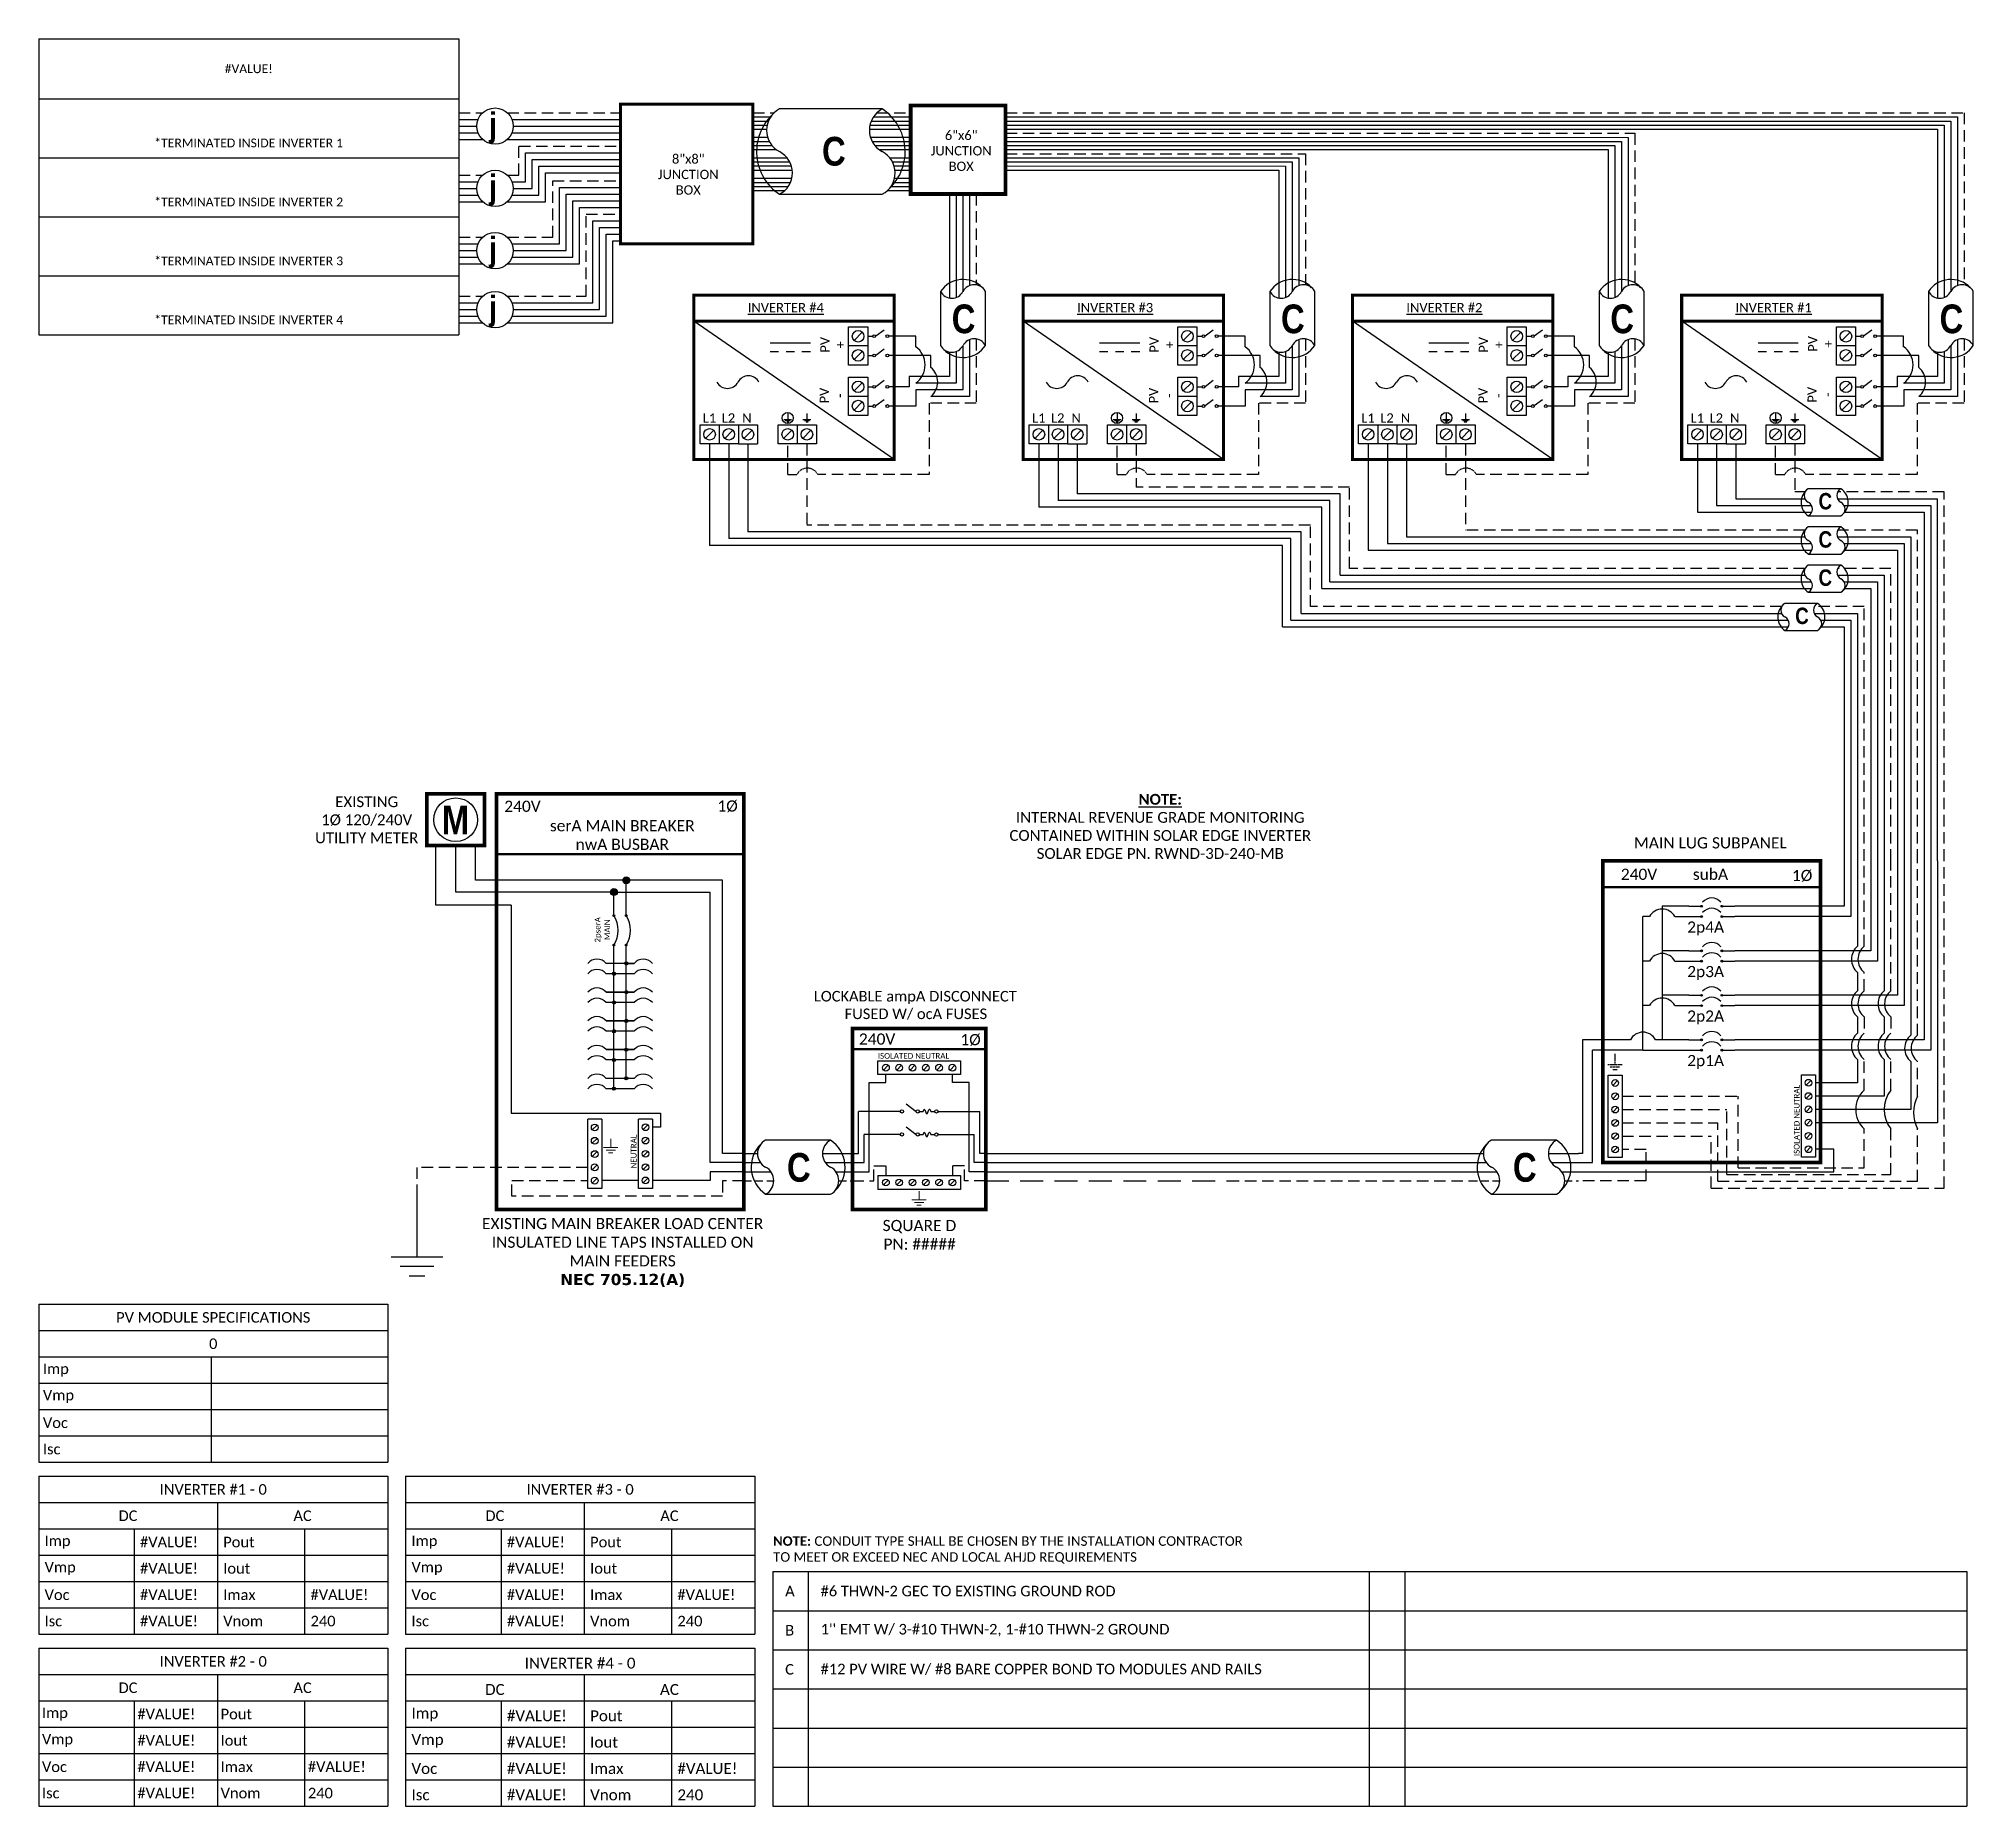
# Model space of a CAD drawing. Header units: feet. Extents: x 9097 to 9730, y 16029 to 16607.
import ezdxf

# ---------------------------------------------------------------- set-up
doc = ezdxf.new("R2010")
doc.units = ezdxf.units.FT
doc.header["$MEASUREMENT"] = 0
doc.linetypes.add('DASHED', pattern=[0.75, 0.5, -0.25])
doc.linetypes.add('HIDDEN', pattern=[0.375, 0.25, -0.125])
for name, color, linetype in [('ONE LINE BLOCKS', 7, 'Continuous'), ('TABLES', 7, 'Continuous'), ('TEXT', 7, 'Continuous'), ('Z - TITLEBLOCK TXT', 7, 'Continuous')]:
    doc.layers.add(name, color=color, linetype=linetype)
doc.styles.add('ONE LINE TXT', font='techb___.ttf')
doc.styles.get("Standard").update_dxf_attribs({"font": 'calibri.ttf'})

msp = doc.modelspace()

# ---------------------------------------------------------------- texts
at = {"color": 1, "linetype": 'Continuous'}
for s, p in [('%%UINVERTER #4', (9328.75, 16517.73)), ('%%UINVERTER #3', (9436.45, 16517.73)), ('%%UINVERTER #2', (9544.15, 16517.73)), ('%%UINVERTER #1', (9651.85, 16517.73))]:
    msp.add_text(s, height=3.0435, dxfattribs=at).set_placement(p)
at = {"color": 1, "linetype": 'Continuous', "attachment_point": 1, "style": 'ONE LINE TXT'}
for s, insert, char_height in [('{\\W1;\\C256;j}', (9244.18, 16583.1), 7.8078), ('{\\W1;\\C256;C}', (9353.04, 16575.1), 9.3833), ('{\\W1;\\C256;j}', (9244.18, 16562.74), 7.8078), ('{\\W1;\\C256;j}', (9244.18, 16542.38), 7.8078), ('{\\W1;\\C256;j}', (9244.18, 16523.09), 7.8078), ('{\\W1;\\C256;C}', (9395.46, 16520.27), 9.3833), ('{\\W1;\\C256;C}', (9503.15, 16520.27), 9.3833), ('{\\W1;\\C256;C}', (9610.85, 16520.27), 9.3833), ('{\\W1;\\C256;C}', (9718.55, 16520.27), 9.3833), ('{\\W1;\\C256;C}', (9678.96, 16458.61), 5.3651), ('{\\W1;\\C256;C}', (9678.96, 16446.1), 5.3651), ('{\\W1;\\C256;C}', (9678.96, 16433.6), 5.3651), ('{\\W1;\\C256;C}', (9671.33, 16421.1), 5.3651), ('{\\W1;\\C256;C}', (9341.57, 16242.69), 9.3833), ('{\\W1;\\C256;C}', (9579, 16242.69), 9.3833)]:
    msp.add_mtext_dynamic_manual_height_columns(s, width=0.1385, gutter_width=2.13, heights=[0], dxfattribs=dict(at, insert=insert, char_height=char_height))
at = {"color": 1, "insert": (9398.56, 16570.54), "char_height": 3.0435, "width": 0.3967, "attachment_point": 5}
msp.add_mtext('6"x6"  JUNCTION BOX  ', dxfattribs=at)
at = {"color": 1, "attachment_point": 5}
for s, width, gutter_width, insert, char_height in [('8"x8"  JUNCTION BOX ', 0.4767, 7.17, (9309.29, 16562.8), 3.0435), ('L1', 0.1481, 0.75, (9316.22, 16483.13), 3.043), ('L2', 0.1481, 0.75, (9322.43, 16483.16), 3.043), ('N', 0.1481, 0.75, (9328.47, 16483.11), 3.04), ('L1', 0.1481, 0.75, (9423.92, 16483.13), 3.043), ('L2', 0.1481, 0.75, (9430.13, 16483.16), 3.043), ('N', 0.1481, 0.75, (9436.17, 16483.11), 3.04), ('L1', 0.1481, 0.75, (9531.62, 16483.13), 3.043), ('L2', 0.1481, 0.75, (9537.83, 16483.16), 3.043), ('N', 0.1481, 0.75, (9543.87, 16483.11), 3.04), ('L1', 0.1481, 0.75, (9639.32, 16483.13), 3.043), ('L2', 0.1481, 0.75, (9645.53, 16483.16), 3.043), ('N', 0.1481, 0.75, (9651.56, 16483.11), 3.04)]:
    msp.add_mtext_dynamic_manual_height_columns(s, width=width, gutter_width=gutter_width, heights=[0], dxfattribs=dict(at, insert=insert, char_height=char_height))
at = {"color": 1, "char_height": 3.043, "attachment_point": 5, "rotation": 90}
for s, width, insert in [('PV +', 2.8378, (9356.5, 16507.09)), ('PV +', 2.8378, (9464.2, 16507.09)), ('PV +', 2.8378, (9571.9, 16507.09)), ('PV +', 2.8378, (9679.6, 16507.37)), ('PV -', 2.8013, (9356.31, 16490.47)), ('PV -', 2.8013, (9464.01, 16490.47)), ('PV -', 2.8013, (9571.71, 16490.47)), ('PV -', 2.8013, (9679.41, 16490.75))]:
    msp.add_mtext_dynamic_manual_height_columns(s, width=width, gutter_width=0.75, heights=[0], dxfattribs=dict(at, insert=insert))
at = {"color": 10, "insert": (9337.02, 16117.32), "char_height": 3.10896, "attachment_point": 1}
msp.add_mtext_dynamic_manual_height_columns('\\A1;{\\fCalibri|b1|i0|c0|p34;NOTE:} {\\A0;\\H1.0052x;CONDUIT TYPE SHALL BE CHOSEN BY THE INSTALLATION CONTRACTOR\\PTO MEET OR EXCEED NEC AND LOCAL AHJD REQUIREMENTS}', width=164.3528, gutter_width=0, heights=[9.89], dxfattribs=at)

# ---------------------------------------------------------------- blocks, each defined once
blk = doc.blocks.new('*T19')
at = {"color": 9, "linetype": 'ByBlock', "lineweight": 30, "true_color": 0xa7bfde, "transparency": 16777216}
blk.add_line((0, 0), (114.19, 0), dxfattribs=at)
at = {"color": 0, "linetype": 'ByBlock', "lineweight": -2, "transparency": 16777216}
for p, q in [((0, 0), (0, -51.7)), ((114.19, 0), (114.19, -51.7)), ((0, -8.62), (114.19, -8.62)), ((58.43, -8.62), (58.43, -51.7)), ((0, -17.23), (114.19, -17.23)), ((31.22, -17.23), (31.22, -51.7)), ((86.98, -17.23), (86.98, -51.7)), ((0, -25.85), (114.19, -25.85)), ((0, -34.47), (114.19, -34.47)), ((0, -43.08), (114.19, -43.08)), ((0, -51.7), (114.19, -51.7))]:
    blk.add_line(p, q, dxfattribs=at)
at = {"color": 0, "transparency": 16777216, "char_height": 3.5705}
for s, insert, width, attachment_point in [('{\\fCalibri|b0|i0|c0;INVERTER #4 - 0', (57.09, -6.69), 110.3293, 8), ('{\\fCalibri|b0|i0|c0;DC', (29.22, -15.31), 54.5755, 8), ('{\\fCalibri|b0|i0|c0;AC', (86.31, -15.31), 51.8976, 8), ('{\\fCalibri|b0|i0|c0;Imp', (1.93, -23.92), 27.3681, 7), ('{\\fCalibri|b0|i0|c0;#VALUE!', (33.15, -23.92), 23.3513, 7), ('{\\fCalibri|b0|i0|c0;Pout', (60.36, -23.92), 24.6902, 7), ('{\\fCalibri|b0|i0|c0;', (88.91, -23.92), 23.3513, 7), ('{\\fCalibri|b0|i0|c0;Vmp', (1.93, -32.54), 27.3681, 7), ('{\\fCalibri|b0|i0|c0;#VALUE!', (33.15, -32.54), 23.3513, 7), ('{\\fCalibri|b0|i0|c0;Iout', (60.36, -32.54), 24.6902, 7), ('{\\fCalibri|b0|i0|c0;Voc', (1.93, -41.16), 27.3681, 7), ('{\\fCalibri|b0|i0|c0;#VALUE!', (33.15, -41.16), 23.3513, 7), ('{\\fCalibri|b0|i0|c0;Imax', (60.36, -41.16), 24.6902, 7), ('{\\fCalibri|b0|i0|c0;', (88.91, -32.54), 23.3513, 7), ('{\\fCalibri|b0|i0|c0;#VALUE!', (88.91, -41.16), 23.3513, 7), ('{\\fCalibri|b0|i0|c0;Isc', (1.93, -49.77), 27.3681, 7), ('{\\fCalibri|b0|i0|c0;#VALUE!', (33.15, -49.77), 23.3513, 7), ('{\\fCalibri|b0|i0|c0;Vnom', (60.36, -49.77), 24.6902, 7), ('{\\fCalibri|b0|i0|c0;240', (88.91, -49.77), 23.3513, 7)]:
    blk.add_mtext(s, dxfattribs=dict(at, insert=insert, width=width, attachment_point=attachment_point))
blk = doc.blocks.new('*T11')
at = {"color": 9, "linetype": 'ByBlock', "lineweight": 30, "true_color": 0xa7bfde, "transparency": 16777216}
blk.add_line((0, 0), (137.39, 0), dxfattribs=at)
at = {"color": 0, "linetype": 'ByBlock', "lineweight": -2, "transparency": 16777216}
for p, q in [((0, 0), (0, -96.87)), ((137.39, 0), (137.39, -96.87)), ((0, -19.69), (137.39, -19.69)), ((0, -39.01), (137.39, -39.01)), ((0, -58.3), (137.39, -58.3)), ((0, -77.59), (137.39, -77.59)), ((0, -96.87), (137.39, -96.87))]:
    blk.add_line(p, q, dxfattribs=at)
at = {"color": 0, "transparency": 16777216, "char_height": 2.8603, "width": 130.5638, "attachment_point": 5}
for s, insert in [('{\\fCalibri|b0|i0|c0;#VALUE!', (68.69, -9.85)), ('{\\fCalibri|b0|i0|c0;^J^J*TERMINATED INSIDE INVERTER 1', (68.69, -29.35)), ('{\\fCalibri|b0|i0|c0;^J^J*TERMINATED INSIDE INVERTER 2', (68.69, -48.65)), ('{\\fCalibri|b0|i0|c0;^J^J*TERMINATED INSIDE INVERTER 3', (68.69, -67.94)), ('{\\fCalibri|b0|i0|c0;^J^J*TERMINATED INSIDE INVERTER 4', (68.69, -87.23))]:
    blk.add_mtext(s, dxfattribs=dict(at, insert=insert))
blk = doc.blocks.new('4inverterSub')
at = {"layer": 'ONE LINE BLOCKS', "linetype": 'Continuous'}
h = blk.add_hatch(color=1, dxfattribs=at)
h.dxf.hatch_style = 1
edge = h.paths.add_edge_path()
edge.add_arc((40.28, 89.85), 0.291, 0, 360)
h = blk.add_hatch(color=1, dxfattribs=at)
h.dxf.hatch_style = 1
edge = h.paths.add_edge_path()
edge.add_arc((46.96, 89.85), 0.291, 0, 360)
h = blk.add_hatch(color=1, dxfattribs=at)
h.dxf.hatch_style = 1
edge = h.paths.add_edge_path()
edge.add_arc((40.28, 86.47), 0.291, 0, 360)
h = blk.add_hatch(color=1, dxfattribs=at)
h.dxf.hatch_style = 1
edge = h.paths.add_edge_path()
edge.add_arc((46.96, 86.47), 0.291, 0, 360)
h = blk.add_hatch(color=1, dxfattribs=at)
h.dxf.hatch_style = 1
edge = h.paths.add_edge_path()
edge.add_arc((40.28, 75.29), 0.291, 0, 360)
h = blk.add_hatch(color=1, dxfattribs=at)
h.dxf.hatch_style = 1
edge = h.paths.add_edge_path()
edge.add_arc((40.28, 71.91), 0.291, 0, 360)
h = blk.add_hatch(color=1, dxfattribs=at)
h.dxf.hatch_style = 1
edge = h.paths.add_edge_path()
edge.add_arc((46.96, 75.29), 0.291, 0, 360)
h = blk.add_hatch(color=1, dxfattribs=at)
h.dxf.hatch_style = 1
edge = h.paths.add_edge_path()
edge.add_arc((46.96, 71.91), 0.291, 0, 360)
h = blk.add_hatch(color=1, dxfattribs=at)
h.dxf.hatch_style = 1
edge = h.paths.add_edge_path()
edge.add_arc((40.28, 60.73), 0.291, 0, 360)
h = blk.add_hatch(color=1, dxfattribs=at)
h.dxf.hatch_style = 1
edge = h.paths.add_edge_path()
edge.add_arc((40.28, 57.35), 0.291, 0, 360)
h = blk.add_hatch(color=1, dxfattribs=at)
h.dxf.hatch_style = 1
edge = h.paths.add_edge_path()
edge.add_arc((46.96, 60.73), 0.291, 0, 360)
h = blk.add_hatch(color=1, dxfattribs=at)
h.dxf.hatch_style = 1
edge = h.paths.add_edge_path()
edge.add_arc((46.96, 57.35), 0.291, 0, 360)
h = blk.add_hatch(color=1, dxfattribs=at)
h.dxf.hatch_style = 1
edge = h.paths.add_edge_path()
edge.add_arc((40.28, 46.17), 0.291, 0, 360)
h = blk.add_hatch(color=1, dxfattribs=at)
h.dxf.hatch_style = 1
edge = h.paths.add_edge_path()
edge.add_arc((46.96, 46.17), 0.291, 0, 360)
h = blk.add_hatch(color=1, dxfattribs=at)
h.dxf.hatch_style = 1
edge = h.paths.add_edge_path()
edge.add_arc((40.28, 42.79), 0.291, 0, 360)
h = blk.add_hatch(color=1, dxfattribs=at)
h.dxf.hatch_style = 1
edge = h.paths.add_edge_path()
edge.add_arc((46.96, 42.79), 0.291, 0, 360)
at = {"color": 7, "linetype": 'Continuous'}
for p, q in [((86.96, 104.75), (86.96, 89.85)), ((95.66, 104.75), (95.66, 75.29)), ((104.36, 104.75), (104.36, 60.73)), ((113.06, 104.75), (113.06, 46.17)), ((36.09, 89.85), (27.43, 89.85)), ((27.43, 89.85), (27.43, 75.29)), ((86.96, 89.85), (51.15, 89.85)), ((36.09, 75.29), (27.43, 75.29)), ((27.43, 75.29), (27.43, 60.73)), ((95.66, 75.29), (51.15, 75.29)), ((36.09, 60.73), (27.43, 60.73)), ((27.43, 60.73), (27.43, 46.17)), ((104.36, 60.73), (51.15, 60.73)), ((17.02, 46.17), (1.34, 46.17)), ((1.34, 46.17), (1.34, 9)), ((36.09, 46.17), (25.26, 46.17)), ((113.06, 46.17), (51.15, 46.17)), ((1.34, 9), (0, 9))]:
    blk.add_line(p, q, dxfattribs=at)
at = {"color": 10, "linetype": 'Continuous'}
for p, q in [((89.14, 104.75), (89.14, 86.47)), ((97.84, 104.75), (97.84, 71.91)), ((106.54, 104.75), (106.54, 57.35)), ((115.24, 104.75), (115.24, 42.79)), ((21.14, 71.91), (21.14, 86.47)), ((23.31, 86.47), (21.14, 86.47)), ((31.55, 86.47), (36.09, 86.47)), ((89.14, 86.47), (51.15, 86.47)), ((21.14, 57.35), (21.14, 71.91)), ((23.31, 71.91), (21.14, 71.91)), ((31.55, 71.91), (36.09, 71.91)), ((97.84, 71.91), (51.15, 71.91)), ((21.14, 42.79), (21.14, 57.35)), ((23.31, 57.35), (21.14, 57.35)), ((31.55, 57.35), (36.09, 57.35)), ((106.54, 57.35), (51.15, 57.35)), ((21.14, 42.79), (4.63, 42.79)), ((4.63, 6), (4.63, 42.79)), ((21.14, 42.79), (36.09, 42.79)), ((115.24, 42.79), (51.15, 42.79)), ((0, 6), (4.63, 6))]:
    blk.add_line(p, q, dxfattribs=at)
at = {"color": 253, "linetype": 'Continuous'}
for p, q in [((91.31, 104.75), (91.31, 76.78)), ((100.01, 104.75), (100.01, 62.22)), ((108.71, 104.75), (108.71, 47.66)), ((117.41, 104.75), (117.41, 19.06)), ((91.31, 68.22), (91.31, 62.22)), ((91.31, 53.66), (91.31, 48.33)), ((100.01, 53.66), (100.01, 48.33)), ((91.31, 39.78), (91.31, 32.11)), ((100.01, 39.78), (100.01, 27.76)), ((108.71, 39.1), (108.71, 23.41)), ((91.31, 32.11), (77.54, 32.11)), ((100.01, 27.76), (77.54, 27.76)), ((108.71, 23.41), (77.54, 23.41)), ((117.41, 19.06), (77.54, 19.06)), ((83.55, 10.36), (77.54, 10.36)), ((83.55, 3), (83.55, 10.36)), ((0, 3), (83.55, 3))]:
    blk.add_line(p, q, dxfattribs=at)
at = {"color": 10, "linetype": 'Continuous'}
for centre in [(27.43, 84.31), (27.43, 69.75), (27.43, 55.19)]:
    blk.add_arc(centre, 4.65, 27.66392, 152.33608, dxfattribs=at)
at = {"color": 253, "linetype": 'Continuous'}
for centre in [(94.89, 72.5), (94.89, 57.94), (103.59, 57.94), (94.89, 44.05), (103.59, 44.05), (112.29, 43.38)]:
    blk.add_arc(centre, 5.58, 129.92155, 230.07845, dxfattribs=at)
at = {"color": 7, "linetype": 'Continuous'}
blk.add_arc((21.14, 44.01), 4.65, 27.66392, 152.33608, dxfattribs=at)
at = {"layer": 'ONE LINE BLOCKS', "lineweight": 50}
blk.add_line((8.04, 96.05), (79.2, 96.05), dxfattribs=at)
at = {"layer": 'ONE LINE BLOCKS', "lineweight": 50, "const_width": 1.19}
blk.add_lwpolyline([(8.04, 6.01), (8.04, 104.75), (79.2, 104.75), (79.2, 6.01)], close=True, dxfattribs=at)
at = {"layer": 'TEXT', "color": 92, "linetype": 'HIDDEN', "ltscale": 15}
for p, q in [((93.49, 76.78), (93.49, 104.75)), ((102.19, 62.22), (102.19, 104.75)), ((110.89, 47.66), (110.89, 104.75)), ((119.59, -2.31), (119.59, 104.75)), ((93.49, 62.22), (93.49, 68.22)), ((93.49, 53.66), (93.49, 48.33)), ((102.19, 53.66), (102.19, 48.33)), ((93.49, 29.7), (93.49, 39.78)), ((102.19, 29.7), (102.19, 39.78)), ((110.89, 27.68), (110.89, 39.1)), ((14.31, 27.69), (52.3, 27.69)), ((52.3, 4.26), (52.3, 27.69)), ((14.31, 23.34), (48.52, 23.34)), ((14.31, 18.99), (45.6, 18.99)), ((45.6, -0.12), (45.6, 18.99)), ((48.52, 2.06), (48.52, 23.34)), ((14.31, 14.64), (43.39, 14.64)), ((43.39, -2.31), (43.39, 14.64)), ((93.49, 4.26), (93.49, 17.01)), ((102.19, 2.06), (102.19, 17.01)), ((110.89, -0.12), (110.89, 17.01)), ((22.14, 10.28), (14.31, 10.28)), ((22.14, 0), (22.14, 10.28)), ((22.14, 0), (0, 0)), ((48.52, 2.06), (102.19, 2.06)), ((52.3, 4.26), (93.49, 4.26)), ((43.39, -2.31), (119.59, -2.31)), ((45.6, -0.12), (110.89, -0.12))]:
    blk.add_line(p, q, dxfattribs=at)
at = {"layer": 'TEXT', "color": 92, "linetype": 'HIDDEN', "flags": 128}
for points in [[(9.6, 38.13), (14.28, 38.13)], [(11.94, 41.63), (11.94, 38.13)], [(13.47, 37.26), (10.41, 37.26)], [(12.65, 36.39), (11.22, 36.39)]]:
    blk.add_lwpolyline(points, dxfattribs=at)
at = {"layer": 'TEXT', "color": 92, "linetype": 'Continuous', "ltscale": 4}
for centre, radius, start, end in [((96.96, 72.5), 5.51, 129.05896, 230.94104), ((96.96, 57.94), 5.51, 129.05896, 230.94104), ((105.66, 57.94), 5.51, 129.05896, 230.94104), ((96.96, 44.05), 5.51, 129.05896, 230.94104), ((105.66, 44.05), 5.51, 129.05896, 230.94104), ((114.36, 43.38), 5.51, 129.05896, 230.94104), ((99.38, 23.36), 8.66, 132.88463, 227.11537), ((110.44, 23.36), 10.41, 142.44784, 217.55216), ((121.75, 22.35), 12.1, 153.82928, 206.17072)]:
    blk.add_arc(centre, radius, start, end, dxfattribs=at)
at = {"layer": 'Z - TITLEBLOCK TXT', "color": 1, "linetype": 'Continuous'}
for p, q in [((9.77, 7.69), (9.77, 34.63)), ((9.77, 34.63), (14.31, 34.63)), ((14.31, 34.63), (14.31, 7.69)), ((73, 7.76), (73, 34.71)), ((73, 34.71), (77.54, 34.71)), ((77.54, 34.71), (77.54, 7.76)), ((14.31, 7.69), (9.77, 7.69)), ((77.54, 7.76), (73, 7.76))]:
    blk.add_line(p, q, dxfattribs=at)
at = {"layer": 'Z - TITLEBLOCK TXT', "color": 4, "linetype": 'Continuous'}
for p, q in [((12.83, 32.82), (11.25, 31.25)), ((76.06, 32.9), (74.49, 31.32)), ((12.83, 28.47), (11.25, 26.9)), ((76.06, 28.54), (74.49, 26.97)), ((12.83, 24.12), (11.25, 22.55)), ((12.83, 19.77), (11.25, 18.2)), ((76.06, 24.19), (74.49, 22.62)), ((76.06, 19.84), (74.49, 18.27)), ((12.83, 15.42), (11.25, 13.85)), ((76.06, 15.49), (74.49, 13.92)), ((12.83, 11.07), (11.25, 9.5)), ((76.06, 11.14), (74.49, 9.57))]:
    blk.add_line(p, q, dxfattribs=at)
at = {"layer": 'Z - TITLEBLOCK TXT', "color": 1, "linetype": 'Continuous', "flags": 128}
for points in [[(36.09, 89.85), (40.28, 89.85)], [(36.09, 89.85), (40.28, 89.85)], [(46.96, 89.85), (51.15, 89.85)], [(36.09, 86.47), (40.28, 86.47)], [(36.09, 86.47), (40.28, 86.47)], [(46.96, 86.47), (51.15, 86.47)], [(36.09, 75.29), (40.28, 75.29)], [(36.09, 75.29), (40.28, 75.29)], [(36.09, 71.91), (40.28, 71.91)], [(36.09, 71.91), (40.28, 71.91)], [(46.96, 75.29), (51.15, 75.29)], [(46.96, 71.91), (51.15, 71.91)], [(36.09, 60.73), (40.28, 60.73)], [(36.09, 60.73), (40.28, 60.73)], [(36.09, 57.35), (40.28, 57.35)], [(36.09, 57.35), (40.28, 57.35)], [(46.96, 60.73), (51.15, 60.73)], [(46.96, 57.35), (51.15, 57.35)], [(36.09, 46.17), (40.28, 46.17)], [(36.09, 46.17), (40.28, 46.17)], [(46.96, 46.17), (51.15, 46.17)], [(36.09, 42.79), (40.28, 42.79)], [(36.09, 42.79), (40.28, 42.79)], [(46.96, 42.79), (51.15, 42.79)]]:
    blk.add_lwpolyline(points, dxfattribs=at)
at = {"layer": 'Z - TITLEBLOCK TXT', "color": 1, "linetype": 'Continuous'}
for centre in [(40.28, 89.85), (46.96, 89.85), (40.28, 86.47), (46.96, 86.47), (40.28, 75.29), (40.28, 71.91), (46.96, 75.29), (46.96, 71.91), (40.28, 60.73), (40.28, 57.35), (46.96, 60.73), (46.96, 57.35), (40.28, 46.17), (46.96, 46.17), (40.28, 42.79), (46.96, 42.79)]:
    blk.add_circle(centre, 0.291, dxfattribs=at)
at = {"layer": 'Z - TITLEBLOCK TXT', "color": 4, "linetype": 'Continuous'}
for centre in [(12.04, 32.04), (75.27, 32.11), (12.04, 27.69), (75.27, 27.76), (12.04, 23.34), (12.04, 18.99), (75.27, 23.41), (75.27, 19.06), (12.04, 14.64), (75.27, 14.71), (12.04, 10.28), (75.27, 10.36)]:
    blk.add_circle(centre, 1.11, dxfattribs=at)
at = {"layer": 'Z - TITLEBLOCK TXT', "color": 1, "linetype": 'Continuous'}
for centre in [(43.62, 88.65), (43.62, 85.27), (43.62, 74.09), (43.62, 70.71), (43.62, 59.53), (43.62, 56.15), (43.62, 44.97), (43.62, 41.59)]:
    blk.add_arc(centre, 3.93, 40.3392, 139.6608, dxfattribs=at)
at = {"layer": 'TABLES', "color": 1, "linetype": 'Continuous'}
for s, p in [('2p4A', (35.59, 81.23)), ('2p3A', (35.59, 66.67)), ('2p2A', (35.59, 52.11)), ('2p1A', (35.59, 37.55))]:
    blk.add_text(s, height=3.658, dxfattribs=at).set_placement(p)
at = {"layer": 'TABLES', "color": 4, "linetype": 'Continuous'}
blk.add_text('ISOLATED NEUTRAL', height=1.8743, rotation=90, dxfattribs=at).set_placement((72.35, 8.12))
at = {"layer": 'TEXT', "color": 1, "attachment_point": 5}
for s, width, gutter_width, insert, char_height in [('MAIN LUG SUBPANEL ', 62.3984, 7.17, (43.17, 110.58), 3.6576), ('240V', 0.1481, 0.75, (19.83, 100.3), 3.658), ('subA', 0.1481, 0.75, (43.21, 100.3), 3.658), ('1Ø', 0.1481, 0.75, (73.19, 99.79), 3.658)]:
    blk.add_mtext_dynamic_manual_height_columns(s, width=width, gutter_width=gutter_width, heights=[0], dxfattribs=dict(at, insert=insert, char_height=char_height))
blk = doc.blocks.new('*U20')
at = {"color": 7, "linetype": 'Continuous'}
for p, q in [((-7.14, 13.31), (-28.39, 13.31)), ((-28.39, -4.31), (-7.14, -4.31))]:
    blk.add_line(p, q, dxfattribs=at)
at = {"color": 7}
for p, q in [((-35.53, 9), (-31.05, 9)), ((-9.81, 9), (0, 9))]:
    blk.add_line(p, q, dxfattribs=at)
at = {"color": 10}
for p, q in [((-35.53, 6), (-30.11, 6)), ((-8.87, 6), (0, 6))]:
    blk.add_line(p, q, dxfattribs=at)
at = {"color": 253}
for p, q in [((-35.53, 3), (-26.66, 3)), ((-5.41, 3), (0, 3))]:
    blk.add_line(p, q, dxfattribs=at)
at = {"color": 92, "linetype": 'HIDDEN', "ltscale": 10}
for p, q in [((-4.48, 0), (0, 0)), ((-35.53, 0), (-25.72, 0))]:
    blk.add_line(p, q, dxfattribs=at)
at = {"linetype": 'Continuous'}
for centre, start, end in [((-26.08, 8.91), 117.66392, 242.33608), ((-4.83, 8.91), 117.66392, 242.33608), ((-30.7, 0.09), 297.66392, 62.33608), ((-9.45, 0.09), 297.66392, 62.33608)]:
    blk.add_arc(centre, 4.98, start, end, dxfattribs=at)
at = {"color": 7, "linetype": 'Continuous'}
for centre, start, end in [((-12.99, 4.5), 313.97324, 56.42648), ((-22.54, 4.5), 133.97324, 236.42648)]:
    blk.add_arc(centre, 10.58, start, end, dxfattribs=at)
blk = doc.blocks.new('*U23')
at = {"color": 7}
blk.add_line((-79.14, 9), (0, 9), dxfattribs=at)
at = {"color": 10}
blk.add_line((-79.14, 6), (0, 6), dxfattribs=at)
at = {"color": 253}
blk.add_line((-79.14, 3), (0, 3), dxfattribs=at)
at = {"color": 92, "linetype": 'HIDDEN', "ltscale": 15}
blk.add_line((-79.14, 0), (0, 0), dxfattribs=at)
blk = doc.blocks.new('*U24')
at = {"color": 7, "linetype": 'Continuous'}
for p, q in [((-7.14, 13.31), (-28.39, 13.31)), ((-28.39, -4.31), (-7.14, -4.31))]:
    blk.add_line(p, q, dxfattribs=at)
at = {"color": 7}
for p, q in [((-35.53, 9), (-31.05, 9)), ((-9.81, 9), (0, 9))]:
    blk.add_line(p, q, dxfattribs=at)
at = {"color": 10}
for p, q in [((-35.53, 6), (-30.11, 6)), ((-8.87, 6), (0, 6))]:
    blk.add_line(p, q, dxfattribs=at)
at = {"color": 253}
for p, q in [((-35.53, 3), (-26.66, 3)), ((-5.41, 3), (0, 3))]:
    blk.add_line(p, q, dxfattribs=at)
at = {"color": 92, "linetype": 'HIDDEN', "ltscale": 10}
for p, q in [((-4.48, 0), (0, 0)), ((-35.53, 0), (-25.72, 0))]:
    blk.add_line(p, q, dxfattribs=at)
at = {"linetype": 'Continuous'}
for centre, start, end in [((-26.08, 8.91), 117.66392, 242.33608), ((-4.83, 8.91), 117.66392, 242.33608), ((-30.7, 0.09), 297.66392, 62.33608), ((-9.45, 0.09), 297.66392, 62.33608)]:
    blk.add_arc(centre, 4.98, start, end, dxfattribs=at)
at = {"color": 7, "linetype": 'Continuous'}
for centre, start, end in [((-12.99, 4.5), 313.97324, 56.42648), ((-22.54, 4.5), 133.97324, 236.42648)]:
    blk.add_arc(centre, 10.58, start, end, dxfattribs=at)
blk = doc.blocks.new('*U25')
at = {"lineweight": 50}
blk.add_line((-43.61, 43.06), (0, 43.06), dxfattribs=at)
at = {"color": 1, "linetype": 'Continuous'}
for p, q in [((-35.27, 34.78), (-35.27, 39.32)), ((-35.27, 39.32), (-8.32, 39.32)), ((-8.32, 39.32), (-8.32, 34.78)), ((-8.32, 34.78), (-35.27, 34.78)), ((-26.07, 25.18), (-22.81, 22.74)), ((-21.73, 22.73), (-20.49, 22.73)), ((-17.94, 22.73), (-16.7, 22.73)), ((-26.07, 17.65), (-22.81, 15.2)), ((-21.73, 15.2), (-20.49, 15.2)), ((-17.94, 15.2), (-16.7, 15.2)), ((-35.27, 1.76), (-8.32, 1.76)), ((-35.27, 1.76), (-35.27, -2.78)), ((-8.32, 1.76), (-8.32, -2.78)), ((-8.32, -2.78), (-35.27, -2.78))]:
    blk.add_line(p, q, dxfattribs=at)
at = {"color": 253, "linetype": 'Continuous'}
for p, q in [((-38.16, 3), (-38.16, 32.17)), ((-38.16, 32.17), (-32.67, 32.17)), ((-32.67, 32.17), (-32.67, 34.78)), ((-10.92, 32.17), (-10.92, 34.78)), ((-5.43, 32.17), (-10.92, 32.17)), ((-5.43, 3), (-5.43, 32.17)), ((-43.61, 3), (-38.16, 3)), ((0, 3), (-5.43, 3))]:
    blk.add_line(p, q, dxfattribs=at)
at = {"color": 4, "linetype": 'Continuous'}
for p, q in [((-31.89, 37.83), (-33.46, 36.26)), ((-27.53, 37.83), (-29.11, 36.26)), ((-23.18, 37.83), (-24.76, 36.26)), ((-18.83, 37.83), (-20.41, 36.26)), ((-14.48, 37.83), (-16.06, 36.26)), ((-10.13, 37.83), (-11.7, 36.26)), ((-31.89, 0.28), (-33.46, -1.3)), ((-27.53, 0.28), (-29.11, -1.3)), ((-23.18, 0.28), (-24.76, -1.3)), ((-18.83, 0.28), (-20.41, -1.3)), ((-14.48, 0.28), (-16.06, -1.3)), ((-10.13, 0.28), (-11.7, -1.3))]:
    blk.add_line(p, q, dxfattribs=at)
at = {"color": 7, "linetype": 'Continuous'}
for p, q in [((-27.97, 22.73), (-41.66, 22.73)), ((-41.66, 9), (-41.66, 22.73)), ((-15.62, 22.73), (-1.93, 22.73)), ((-1.93, 9), (-1.93, 22.73))]:
    blk.add_line(p, q, dxfattribs=at)
at = {"color": 10, "linetype": 'Continuous'}
for p, q in [((-27.97, 15.2), (-39.8, 15.2)), ((-39.8, 6), (-39.8, 15.2)), ((-15.62, 15.2), (-3.79, 15.19)), ((-3.79, 6), (-3.79, 15.2)), ((-43.61, 6), (-39.8, 6)), ((0, 6), (-3.79, 6))]:
    blk.add_line(p, q, dxfattribs=at)
at = {"color": 7}
for p, q in [((-43.61, 9), (-41.66, 9)), ((0, 9), (-1.93, 9))]:
    blk.add_line(p, q, dxfattribs=at)
at = {"color": 92, "linetype": 'HIDDEN', "ltscale": 15}
for p, q in [((-43.61, 0), (-36.58, 0)), ((-36.58, 0), (-36.58, 4.9)), ((-36.58, 4.9), (-32.67, 4.9)), ((-32.67, 4.9), (-32.67, 1.76)), ((-7.01, 4.9), (-10.92, 4.9)), ((-10.92, 4.9), (-10.92, 1.76)), ((-7.01, 0), (-7.01, 4.9)), ((0, 0), (-7.01, 0))]:
    blk.add_line(p, q, dxfattribs=at)
at = {"lineweight": 50, "const_width": 1.19}
blk.add_lwpolyline([(-43.61, -9.34), (-43.61, 49.84), (0, 49.84), (0, -9.34)], close=True, dxfattribs=at)
at = {"color": 92, "linetype": 'Continuous', "lineweight": 5, "ltscale": 0.05, "flags": 128}
for points in [[(-24.14, -6.17), (-19.45, -6.17)], [(-21.8, -3.32), (-21.8, -6.17)], [(-20.27, -7.03), (-23.32, -7.03)], [(-21.08, -7.9), (-22.51, -7.9)]]:
    blk.add_lwpolyline(points, dxfattribs=at)
at = {"color": 4, "linetype": 'Continuous'}
for centre in [(-32.67, 37.05), (-28.32, 37.05), (-23.97, 37.05), (-19.62, 37.05), (-15.27, 37.05), (-10.92, 37.05), (-32.67, -0.51), (-28.32, -0.51), (-23.97, -0.51), (-19.62, -0.51), (-15.27, -0.51), (-10.92, -0.51)]:
    blk.add_circle(centre, 1.11, dxfattribs=at)
at = {"color": 1, "linetype": 'Continuous'}
for centre in [(-27.43, 22.73), (-22.27, 22.73), (-16.16, 22.73), (-27.43, 15.2), (-22.27, 15.2), (-16.16, 15.19)]:
    blk.add_circle(centre, 0.541, dxfattribs=at)
for points in [[(-20.49, 22.73), (-20.12, 23.49), (-19.22, 21.97), (-18.39, 23.49), (-17.94, 22.73)], [(-20.49, 15.2), (-20.12, 15.96), (-19.22, 14.43), (-18.39, 15.96), (-17.94, 15.2)]]:
    blk.add_spline(points, degree=3, dxfattribs=at)
at = {"color": 7}
blk.add_blockref('*U24', (-43.61, 0), dxfattribs=at)
at = {"color": 4, "linetype": 'Continuous'}
blk.add_text('ISOLATED NEUTRAL', height=1.8743, dxfattribs=at).set_placement((-35.32, 39.97))
at = {"color": 1}
for s, width, gutter_width, heights, insert, char_height, attachment_point in [('\\A1;\\pi2.6661;LOCKABLE ampA DISCONNECT \\P\\pi12.722;FUSED W/ ocA FUSES', 71.8931, 92.23, [18.56], (-58.88, 62.16), 3.4544, 1), ('240V', 0.1481, 0.75, [0], (-35.55, 46.4), 3.658, 5), ('1Ø', 0.1481, 0.75, [0], (-4.98, 46.1), 3.658, 5), ('\\A1;\\pi5.5987,t23.887;SQUARE D\\P\\pi5.8899,t24.178;PN: #####', 35.0816, 28.88, [13.54], (-39.35, -12.75), 3.6576, 1)]:
    blk.add_mtext_dynamic_manual_height_columns(s, width=width, gutter_width=gutter_width, heights=heights, dxfattribs=dict(at, insert=insert, char_height=char_height, attachment_point=attachment_point))
blk = doc.blocks.new('*U29')
at = {"color": 7}
blk.add_line((-79.14, 9), (0, 9), dxfattribs=at)
at = {"color": 10}
blk.add_line((-79.14, 6), (0, 6), dxfattribs=at)
at = {"color": 253}
blk.add_line((-79.14, 3), (0, 3), dxfattribs=at)
at = {"color": 92, "linetype": 'DASHED', "ltscale": 15}
blk.add_line((-79.14, 0), (0, 0), dxfattribs=at)
at = {"color": 1, "insert": (-22.08, 115.96), "char_height": 3.5433, "attachment_point": 5}
blk.add_mtext_dynamic_manual_height_columns('{\\fCalibri|b1|i0|c0|p34;\\LNOTE:\\P}INTERNAL REVENUE GRADE MONITORING\\PCONTAINED WITHIN SOLAR EDGE INVERTER\\PSOLAR EDGE PN. RWND-3D-240-MB', width=99.534, gutter_width=7.17, heights=[0], dxfattribs=at)
blk = doc.blocks.new('lineTapPanel')
at = {"linetype": 'Continuous'}
h = blk.add_hatch(color=254, dxfattribs=at)
h.dxf.hatch_style = 1
edge = h.paths.add_edge_path()
edge.add_arc((-42.47, 94.51), 1.11, 0, 360)
h = blk.add_hatch(color=254, dxfattribs=at)
h.dxf.hatch_style = 1
edge = h.paths.add_edge_path()
edge.add_arc((-38.44, 98.34), 1.11, 0, 360)
h = blk.add_hatch(color=1, dxfattribs=at)
h.dxf.hatch_style = 1
edge = h.paths.add_edge_path()
edge.add_arc((-42.47, 86.8), 0.291, 0, 360)
h = blk.add_hatch(color=1, dxfattribs=at)
h.dxf.hatch_style = 1
edge = h.paths.add_edge_path()
edge.add_arc((-38.44, 86.8), 0.291, 0, 360)
h = blk.add_hatch(color=1, dxfattribs=at)
h.dxf.hatch_style = 1
edge = h.paths.add_edge_path()
edge.add_arc((-42.47, 77.16), 0.291, 0, 360)
h = blk.add_hatch(color=1, dxfattribs=at)
h.dxf.hatch_style = 1
edge = h.paths.add_edge_path()
edge.add_arc((-38.44, 77.16), 0.291, 0, 360)
h = blk.add_hatch(color=1, dxfattribs=at)
h.dxf.hatch_style = 1
edge = h.paths.add_edge_path()
edge.add_arc((-38.44, 71.16), 0.528, 0, 360)
h = blk.add_hatch(color=1, dxfattribs=at)
h.dxf.hatch_style = 1
edge = h.paths.add_edge_path()
edge.add_arc((-42.47, 67.78), 0.528, 0, 360)
h = blk.add_hatch(color=1, dxfattribs=at)
h.dxf.hatch_style = 1
edge = h.paths.add_edge_path()
edge.add_arc((-42.47, 58.38), 0.528, 0, 360)
h = blk.add_hatch(color=1, dxfattribs=at)
h.dxf.hatch_style = 1
edge = h.paths.add_edge_path()
edge.add_arc((-38.44, 61.76), 0.528, 0, 360)
h = blk.add_hatch(color=1, dxfattribs=at)
h.dxf.hatch_style = 1
edge = h.paths.add_edge_path()
edge.add_arc((-38.44, 52.36), 0.528, 0, 360)
h = blk.add_hatch(color=1, dxfattribs=at)
h.dxf.hatch_style = 1
edge = h.paths.add_edge_path()
edge.add_arc((-42.47, 48.98), 0.528, 0, 360)
h = blk.add_hatch(color=1, dxfattribs=at)
h.dxf.hatch_style = 1
edge = h.paths.add_edge_path()
edge.add_arc((-42.47, 39.58), 0.528, 0, 360)
h = blk.add_hatch(color=1, dxfattribs=at)
h.dxf.hatch_style = 1
edge = h.paths.add_edge_path()
edge.add_arc((-38.44, 42.95), 0.528, 0, 360)
h = blk.add_hatch(color=1, dxfattribs=at)
h.dxf.hatch_style = 1
edge = h.paths.add_edge_path()
edge.add_arc((-38.44, 33.55), 0.528, 0, 360)
h = blk.add_hatch(color=1, dxfattribs=at)
h.dxf.hatch_style = 1
edge = h.paths.add_edge_path()
edge.add_arc((-42.47, 30.17), 0.528, 0, 360)
at = {"color": 155, "true_color": 0x647190}
blk.add_line((-80.92, 126.59), (0, 126.59), dxfattribs=at)
at = {"color": 253, "linetype": 'Continuous'}
for p, q in [((-100.73, 90.2), (-100.73, 109.7)), ((-76.04, 90.2), (-100.73, 90.2)), ((-76.04, 90.2), (-76.04, 22.16)), ((-76.04, 22.16), (-27.25, 22.16)), ((-27.25, 22.16), (-27.25, 17.57)), ((-27.25, 17.57), (-29.89, 17.57)), ((-11.01, 0.16), (-29.89, 0.16)), ((0, 3), (-11.01, 3)), ((-11.01, 3), (-11.01, 0.16))]:
    blk.add_line(p, q, dxfattribs=at)
at = {"color": 10, "linetype": 'Continuous'}
for p, q in [((-94.24, 94.51), (-94.24, 109.7)), ((-43.58, 94.51), (-94.24, 94.51)), ((-42.47, 87.09), (-42.47, 93.4)), ((-41.36, 94.51), (-10.98, 94.51)), ((-10.98, 6), (-10.98, 94.51)), ((-42.47, 30.17), (-42.47, 76.87)), ((-35.88, 67.78), (-45.04, 67.78)), ((-35.88, 58.38), (-45.04, 58.38)), ((-35.88, 48.98), (-45.04, 48.98)), ((-35.88, 39.58), (-45.04, 39.58)), ((-35.88, 30.17), (-45.04, 30.17)), ((0, 6), (-10.98, 6))]:
    blk.add_line(p, q, dxfattribs=at)
at = {"color": 7, "linetype": 'Continuous'}
for p, q in [((-87.75, 98.34), (-87.75, 109.7)), ((-39.56, 98.34), (-87.75, 98.34)), ((-38.44, 87.09), (-38.44, 97.23)), ((-6.96, 9), (-6.96, 98.34)), ((-38.44, 61.76), (-38.44, 76.87)), ((-35.88, 71.16), (-45.04, 71.16)), ((-38.44, 71.16), (-35.88, 71.16)), ((-45.04, 61.76), (-35.88, 61.76)), ((-35.88, 61.76), (-45.04, 61.76)), ((-38.44, 52.36), (-38.44, 61.76)), ((-45.04, 52.36), (-35.88, 52.36)), ((-35.88, 52.36), (-45.04, 52.36)), ((-38.44, 42.95), (-38.44, 52.36)), ((-45.04, 42.95), (-35.88, 42.95)), ((-35.88, 42.95), (-45.04, 42.95)), ((-38.44, 33.55), (-38.44, 42.95)), ((-35.88, 33.55), (-45.04, 33.55))]:
    blk.add_line(p, q, dxfattribs=at)
at = {"lineweight": 50}
blk.add_line((-80.92, 106.95), (0, 106.95), dxfattribs=at)
at = {"color": 7}
for p, q in [((-6.96, 98.34), (-37.33, 98.34)), ((0, 9), (-6.96, 9))]:
    blk.add_line(p, q, dxfattribs=at)
at = {"color": 1, "linetype": 'Continuous'}
for p, q in [((-51.03, -2.51), (-51.03, 20.23)), ((-46.49, 20.23), (-51.03, 20.23)), ((-46.49, 20.23), (-46.49, -2.51)), ((-34.43, -2.43), (-34.43, 20.16)), ((-29.89, 20.16), (-34.43, 20.16)), ((-29.89, 20.16), (-29.89, -2.43)), ((-46.49, -2.51), (-51.03, -2.51)), ((-29.89, -2.43), (-34.43, -2.43))]:
    blk.add_line(p, q, dxfattribs=at)
at = {"color": 4, "linetype": 'Continuous'}
for p, q in [((-47.97, 18.28), (-49.55, 16.71)), ((-47.97, 13.93), (-49.55, 12.36)), ((-31.37, 18.35), (-32.94, 16.78)), ((-31.37, 14), (-32.94, 12.43)), ((-47.97, 9.58), (-49.55, 8.01)), ((-31.37, 9.65), (-32.94, 8.08)), ((-47.97, 5.23), (-49.55, 3.66)), ((-47.97, 0.88), (-49.55, -0.69)), ((-31.37, 5.3), (-32.94, 3.73)), ((-31.37, 0.95), (-32.94, -0.62))]:
    blk.add_line(p, q, dxfattribs=at)
at = {"color": 92, "linetype": 'HIDDEN', "ltscale": 15}
for p, q in [((-51.03, 4.44), (-106.89, 4.44)), ((-106.89, 4.44), (-106.89, -4.87)), ((-75.84, -4.96), (-75.84, 0.09)), ((-75.84, 0.09), (-51.03, 0.09)), ((0, 0), (-6.96, 0)), ((-6.96, -4.96), (-75.84, -4.96)), ((-6.96, 0), (-6.96, -4.96))]:
    blk.add_line(p, q, dxfattribs=at)
at = {"color": 92, "linetype": 'Continuous', "ltscale": 15}
blk.add_line((-34.43, 0.09), (-46.49, 0.09), dxfattribs=at)
at = {"color": 92, "ltscale": 15}
blk.add_line((-106.89, -4.87), (-106.89, -24.84), dxfattribs=at)
at = {"lineweight": 50, "const_width": 1.19}
for points in [[(-103.67, 109.7), (-103.67, 126.59), (-84.82, 126.59), (-84.82, 109.7)], [(-80.92, -9.3), (-80.92, 126.59), (0, 126.59), (0, -9.3)]]:
    blk.add_lwpolyline(points, close=True, dxfattribs=at)
at = {"color": 92, "linetype": 'Continuous', "lineweight": 5, "ltscale": 0.05, "flags": 128}
for points in [[(-43.54, 13.81), (-43.54, 10.97)], [(-45.88, 10.97), (-41.2, 10.97)], [(-42.01, 10.1), (-45.07, 10.1)], [(-42.82, 9.23), (-44.25, 9.23)]]:
    blk.add_lwpolyline(points, dxfattribs=at)
at = {"color": 92, "linetype": 'Continuous', "ltscale": 4, "flags": 128}
for points in [[(-115.37, -24.84), (-98.41, -24.84)], [(-101.35, -27.98), (-112.43, -27.98)], [(-104.29, -31.12), (-109.49, -31.12)]]:
    blk.add_lwpolyline(points, dxfattribs=at)
at = {"linetype": 'Continuous'}
blk.add_circle((-94.24, 118.15), 7.15, dxfattribs=at)
at = {"color": 7, "linetype": 'Continuous'}
for centre in [(-42.47, 94.51), (-38.44, 98.34), (-38.44, 98.34)]:
    blk.add_circle(centre, 1.11, dxfattribs=at)
at = {"color": 1, "linetype": 'Continuous'}
for centre, radius in [((-42.47, 86.8), 0.291), ((-38.44, 86.8), 0.291), ((-42.47, 77.16), 0.291), ((-38.44, 77.16), 0.291), ((-38.44, 71.16), 0.528), ((-42.47, 67.78), 0.528), ((-42.47, 58.38), 0.528), ((-38.44, 61.76), 0.528), ((-38.44, 52.36), 0.528), ((-42.47, 48.98), 0.528), ((-42.47, 39.58), 0.528), ((-38.44, 42.95), 0.528), ((-38.44, 33.55), 0.528), ((-42.47, 30.17), 0.528)]:
    blk.add_circle(centre, radius, dxfattribs=at)
at = {"color": 4, "linetype": 'Continuous'}
for centre in [(-48.76, 17.49), (-48.76, 13.14), (-32.16, 17.57), (-32.16, 13.21), (-48.76, 8.79), (-32.16, 8.86), (-48.76, 4.44), (-48.76, 0.09), (-32.16, 4.51), (-32.16, 0.16)]:
    blk.add_circle(centre, 1.11, dxfattribs=at)
at = {"color": 1, "linetype": 'Continuous'}
for centre, radius, start, end in [((-50.14, 81.98), 9.06, 327.87082, 32.12918), ((-46.11, 81.98), 9.06, 327.87082, 32.12918), ((-48.03, 68.62), 3.93, 40.3392, 139.6608), ((-32.88, 68.62), 3.93, 40.3392, 139.6608), ((-48.03, 65.24), 3.93, 40.3392, 139.6608), ((-32.88, 65.24), 3.93, 40.3392, 139.6608), ((-48.03, 59.21), 3.93, 40.3392, 139.6608), ((-48.03, 55.84), 3.93, 40.3392, 139.6608), ((-32.88, 59.21), 3.93, 40.3392, 139.6608), ((-32.88, 55.84), 3.93, 40.3392, 139.6608), ((-48.03, 49.81), 3.93, 40.3392, 139.6608), ((-32.88, 49.81), 3.93, 40.3392, 139.6608), ((-48.03, 46.43), 3.93, 40.3392, 139.6608), ((-48.03, 40.41), 3.93, 40.3392, 139.6608), ((-32.88, 46.43), 3.93, 40.3392, 139.6608), ((-32.88, 40.41), 3.93, 40.3392, 139.6608), ((-48.03, 37.03), 3.93, 40.3392, 139.6608), ((-32.88, 37.03), 3.93, 40.3392, 139.6608), ((-48.03, 31.01), 3.93, 40.3392, 139.6608), ((-32.88, 31.01), 3.93, 40.3392, 139.6608), ((-48.03, 27.63), 3.93, 40.3392, 139.6608), ((-32.88, 27.63), 3.93, 40.3392, 139.6608)]:
    blk.add_arc(centre, radius, start, end, dxfattribs=at)
at = {"color": 253, "linetype": 'Continuous', "style": 'ONE LINE TXT'}
blk.add_text('M', height=9.38, dxfattribs=at).set_placement((-98.8, 113.43))
at = {"color": 4, "linetype": 'Continuous'}
blk.add_text('NEUTRAL', height=1.874, rotation=90, dxfattribs=at).set_placement((-35.08, 4.08))
at = {"color": 1, "attachment_point": 5}
for s, width, gutter_width, heights, insert, char_height in [('EXISTING\\P1Ø 120/240V UTILITY METER', 37.8067, 7.17, [0], (-123.35, 118.13), 3.5433), ('240V', 0.1481, 0.75, [0], (-72.39, 122.54), 3.658), ('1Ø', 0.1481, 0.75, [0], (-5.31, 122.54), 3.658), ('serA MAIN BREAKER\\PnwA BUSBAR', 72.4998, 0.75, [0], (-39.75, 113.14), 3.6576), ('EXISTING MAIN BREAKER LOAD CENTER INSULATED LINE TAPS INSTALLED ON MAIN FEEDERS\\P{\\fVerdana|b1|i0|c0|p34;NEC 705.12(A)}', 98.9176, 7.17, [106.42], (-39.63, -23.42), 3.6576)]:
    blk.add_mtext_dynamic_manual_height_columns(s, width=width, gutter_width=gutter_width, heights=heights, dxfattribs=dict(at, insert=insert, char_height=char_height))
at = {"color": 4, "linetype": 'Continuous', "insert": (-46.25, 82.15), "char_height": 1.874, "attachment_point": 5, "rotation": 90}
blk.add_mtext_dynamic_manual_height_columns('2pserA\\PMAIN', width=0.1481, gutter_width=0.75, heights=[0], dxfattribs=at)
blk = doc.blocks.new('*U27')
at = {"color": 7}
blk.add_blockref('lineTapPanel', (0, 0), dxfattribs=at)
blk = doc.blocks.new('*T16')
at = {"color": 0, "lineweight": -2, "transparency": 16777216}
for p, q in [((0, 0), (114.19, 0)), ((0, 0), (0, -51.7)), ((114.19, 0), (114.19, -51.7)), ((0, -8.62), (114.19, -8.62)), ((58.43, -8.62), (58.43, -51.7)), ((0, -17.23), (114.19, -17.23)), ((31.22, -17.23), (31.22, -51.7)), ((86.98, -17.23), (86.98, -51.7)), ((0, -25.85), (114.19, -25.85)), ((0, -34.47), (114.19, -34.47)), ((0, -43.08), (114.19, -43.08)), ((0, -51.7), (114.19, -51.7))]:
    blk.add_line(p, q, dxfattribs=at)
at = {"color": 0, "linetype": 'Continuous', "transparency": 16777216, "char_height": 3.4544}
for s, insert, width, attachment_point in [('{\\fCalibri|b0|i0|c0;INVERTER #1 - 0', (57.09, -4.31), 110.3293, 5), ('{\\fCalibri|b0|i0|c0;DC', (29.22, -12.93), 54.5755, 5), ('{\\fCalibri|b0|i0|c0;AC', (86.31, -12.93), 51.8976, 5), ('{\\fCalibri|b0|i0|c0;Imp', (1.93, -21.54), 27.3681, 4), ('{\\fCalibri|b0|i0|c0;#VALUE!', (33.15, -21.54), 23.3513, 4), ('{\\fCalibri|b0|i0|c0;Pout', (60.36, -21.54), 24.6902, 4), ('{\\fCalibri|b0|i0|c0;', (88.91, -21.54), 23.3513, 4), ('{\\fCalibri|b0|i0|c0;Vmp', (1.93, -30.16), 27.3681, 4), ('{\\fCalibri|b0|i0|c0;#VALUE!', (33.15, -30.16), 23.3513, 4), ('{\\fCalibri|b0|i0|c0;Iout', (60.36, -30.16), 24.6902, 4), ('{\\fCalibri|b0|i0|c0;', (88.91, -30.16), 23.3513, 4), ('{\\fCalibri|b0|i0|c0;Voc', (1.93, -38.78), 27.3681, 4), ('{\\fCalibri|b0|i0|c0;#VALUE!', (33.15, -38.78), 23.3513, 4), ('{\\fCalibri|b0|i0|c0;Imax', (60.36, -38.78), 24.6902, 4), ('{\\fCalibri|b0|i0|c0;#VALUE!', (88.91, -38.78), 23.3513, 4), ('{\\fCalibri|b0|i0|c0;Isc', (1.93, -47.39), 27.3681, 4), ('{\\fCalibri|b0|i0|c0;#VALUE!', (33.15, -47.39), 23.3513, 4), ('{\\fCalibri|b0|i0|c0;Vnom', (60.36, -47.39), 24.6902, 4), ('{\\fCalibri|b0|i0|c0;240', (88.91, -47.39), 23.3513, 4)]:
    blk.add_mtext(s, dxfattribs=dict(at, insert=insert, width=width, attachment_point=attachment_point))
blk = doc.blocks.new('*T17')
at = {"color": 0, "lineweight": -2, "transparency": 16777216}
for p, q in [((0, 0), (114.19, 0)), ((0, 0), (0, -51.7)), ((114.19, 0), (114.19, -51.7)), ((0, -8.62), (114.19, -8.62)), ((58.43, -8.62), (58.43, -51.7)), ((0, -17.23), (114.19, -17.23)), ((31.22, -17.23), (31.22, -51.7)), ((86.98, -17.23), (86.98, -51.7)), ((0, -25.85), (114.19, -25.85)), ((0, -34.47), (114.19, -34.47)), ((0, -43.08), (114.19, -43.08)), ((0, -51.7), (114.19, -51.7))]:
    blk.add_line(p, q, dxfattribs=at)
at = {"color": 0, "linetype": 'Continuous', "transparency": 16777216, "char_height": 3.4544}
for s, insert, width, attachment_point in [('{\\fCalibri|b0|i0|c0;INVERTER #2 - 0', (57.09, -4.31), 112.0547, 5), ('{\\fCalibri|b0|i0|c0;DC', (29.22, -12.93), 56.3009, 5), ('{\\fCalibri|b0|i0|c0;AC', (86.31, -12.93), 53.623, 5), ('{\\fCalibri|b0|i0|c0;Imp', (1.07, -21.54), 29.0935, 4), ('{\\fCalibri|b0|i0|c0;#VALUE!', (32.29, -21.54), 25.0767, 4), ('{\\fCalibri|b0|i0|c0;Pout', (59.5, -21.54), 26.4156, 4), ('{\\fCalibri|b0|i0|c0;', (88.04, -21.54), 25.0767, 4), ('{\\fCalibri|b0|i0|c0;Vmp', (1.07, -30.16), 29.0935, 4), ('{\\fCalibri|b0|i0|c0;#VALUE!', (32.29, -30.16), 25.0767, 4), ('{\\fCalibri|b0|i0|c0;Iout', (59.5, -30.16), 26.4156, 4), ('{\\fCalibri|b0|i0|c0;', (88.04, -30.16), 25.0767, 4), ('{\\fCalibri|b0|i0|c0;Voc', (1.07, -38.78), 29.0935, 4), ('{\\fCalibri|b0|i0|c0;#VALUE!', (32.29, -38.78), 25.0767, 4), ('{\\fCalibri|b0|i0|c0;Imax', (59.5, -38.78), 26.4156, 4), ('{\\fCalibri|b0|i0|c0;#VALUE!', (88.04, -38.78), 25.0767, 4), ('{\\fCalibri|b0|i0|c0;Isc', (1.07, -47.39), 29.0935, 4), ('{\\fCalibri|b0|i0|c0;#VALUE!', (32.29, -47.39), 25.0767, 4), ('{\\fCalibri|b0|i0|c0;Vnom', (59.5, -47.39), 26.4156, 4), ('{\\fCalibri|b0|i0|c0;240', (88.04, -47.39), 25.0767, 4)]:
    blk.add_mtext(s, dxfattribs=dict(at, insert=insert, width=width, attachment_point=attachment_point))
blk = doc.blocks.new('*T18')
at = {"color": 0, "lineweight": -2, "transparency": 16777216}
for p, q in [((0, 0), (114.19, 0)), ((0, 0), (0, -51.7)), ((114.19, 0), (114.19, -51.7)), ((0, -8.62), (114.19, -8.62)), ((58.43, -8.62), (58.43, -51.7)), ((0, -17.23), (114.19, -17.23)), ((31.22, -17.23), (31.22, -51.7)), ((86.98, -17.23), (86.98, -51.7)), ((0, -25.85), (114.19, -25.85)), ((0, -34.47), (114.19, -34.47)), ((0, -43.08), (114.19, -43.08)), ((0, -51.7), (114.19, -51.7))]:
    blk.add_line(p, q, dxfattribs=at)
at = {"color": 0, "linetype": 'Continuous', "transparency": 16777216, "char_height": 3.4544}
for s, insert, width, attachment_point in [('{\\fCalibri|b0|i0|c0;INVERTER #3 - 0', (57.09, -4.31), 110.3293, 5), ('{\\fCalibri|b0|i0|c0;DC', (29.22, -12.93), 54.5755, 5), ('{\\fCalibri|b0|i0|c0;AC', (86.31, -12.93), 51.8976, 5), ('{\\fCalibri|b0|i0|c0;Imp', (1.93, -21.54), 27.3681, 4), ('{\\fCalibri|b0|i0|c0;#VALUE!', (33.15, -21.54), 23.3513, 4), ('{\\fCalibri|b0|i0|c0;Pout', (60.36, -21.54), 24.6902, 4), ('{\\fCalibri|b0|i0|c0;', (88.91, -21.54), 23.3513, 4), ('{\\fCalibri|b0|i0|c0;Vmp', (1.93, -30.16), 27.3681, 4), ('{\\fCalibri|b0|i0|c0;#VALUE!', (33.15, -30.16), 23.3513, 4), ('{\\fCalibri|b0|i0|c0;Iout', (60.36, -30.16), 24.6902, 4), ('{\\fCalibri|b0|i0|c0;', (88.91, -30.16), 23.3513, 4), ('{\\fCalibri|b0|i0|c0;Voc', (1.93, -38.78), 27.3681, 4), ('{\\fCalibri|b0|i0|c0;#VALUE!', (33.15, -38.78), 23.3513, 4), ('{\\fCalibri|b0|i0|c0;Imax', (60.36, -38.78), 24.6902, 4), ('{\\fCalibri|b0|i0|c0;#VALUE!', (88.91, -38.78), 23.3513, 4), ('{\\fCalibri|b0|i0|c0;Isc', (1.93, -47.39), 27.3681, 4), ('{\\fCalibri|b0|i0|c0;#VALUE!', (33.15, -47.39), 23.3513, 4), ('{\\fCalibri|b0|i0|c0;Vnom', (60.36, -47.39), 24.6902, 4), ('{\\fCalibri|b0|i0|c0;240', (88.91, -47.39), 23.3513, 4)]:
    blk.add_mtext(s, dxfattribs=dict(at, insert=insert, width=width, attachment_point=attachment_point))
blk = doc.blocks.new('*T21')
at = {"linetype": 'ByBlock', "lineweight": -2, "transparency": 16777216}
for p, q in [((0, 0), (390.51, 0)), ((0, 0), (0, -76.8)), ((11.58, 0), (11.58, -76.8)), ((195.1, 0), (195.1, -76.8)), ((206.68, 0), (206.68, -76.8)), ((390.51, 0), (390.51, -76.8)), ((0, -12.8), (390.51, -12.8)), ((0, -25.61), (390.51, -25.61)), ((0, -38.41), (390.51, -38.41)), ((0, -51.22), (390.51, -51.22)), ((0, -64.02), (390.51, -64.02)), ((0, -76.8), (390.51, -76.8))]:
    blk.add_line(p, q, dxfattribs=at)
at = {"color": 0, "linetype": 'Continuous', "transparency": 16777216, "char_height": 3.4544, "attachment_point": 4}
for s, insert, width in [('{\\fCalibri|b0|i0|c0;A', (4.06, -6.4), 3.4544), ('{\\fCalibri|b0|i0|c0;#6 THWN-2 GEC TO EXISTING GROUND ROD', (15.65, -6.4), 175.3856), ('{\\fCalibri|b0|i0|c0;', (199.16, -6.4), 3.4544), ('{\\fCalibri|b0|i0|c0;', (210.74, -6.4), 175.7027), ('{\\fCalibri|b0|i0|c0;B', (4.06, -19.21), 3.4544), ("{\\fCalibri|b0|i0|c0;1'' EMT W/ 3-#10 THWN-2, 1-#10 THWN-2 GROUND", (15.65, -19.21), 175.3856), ('{\\fCalibri|b0|i0|c0;', (199.16, -19.21), 3.4544), ('{\\fCalibri|b0|i0|c0;', (210.74, -19.21), 175.7027), ('{\\fCalibri|b0|i0|c0;C', (4.06, -32.01), 3.4544), ('{\\fCalibri|b0|i0|c0;#12 PV WIRE W/ #8 BARE COPPER BOND TO MODULES AND RAILS', (15.65, -32.01), 175.3856), ('{\\fCalibri|b0|i0|c0;', (199.16, -32.01), 3.4544), ('{\\fCalibri|b0|i0|c0;', (210.74, -32.01), 175.7027), ('{\\fCalibri|b0|i0|c0;', (4.06, -44.82), 3.4544), ('{\\fCalibri|b0|i0|c0;', (15.65, -44.82), 175.3856), ('{\\fCalibri|b0|i0|c0;', (199.16, -44.82), 3.4544), ('{\\fCalibri|b0|i0|c0;', (210.74, -44.82), 175.7027), ('{\\fCalibri|b0|i0|c0;', (4.06, -57.62), 3.4544), ('{\\fCalibri|b0|i0|c0;', (15.65, -57.62), 175.3856), ('{\\fCalibri|b0|i0|c0;', (199.16, -57.62), 3.4544), ('{\\fCalibri|b0|i0|c0;', (210.74, -57.62), 175.7027), ('{\\fCalibri|b0|i0|c0;', (4.06, -70.41), 3.4544), ('{\\fCalibri|b0|i0|c0;', (15.65, -70.41), 175.3856), ('{\\fCalibri|b0|i0|c0;', (199.16, -70.41), 3.4544), ('{\\fCalibri|b0|i0|c0;', (210.74, -70.41), 175.7027)]:
    blk.add_mtext(s, dxfattribs=dict(at, insert=insert, width=width))
blk = doc.blocks.new('*T22')
at = {"color": 0, "lineweight": -2, "transparency": 16777216}
for p, q in [((0, 0), (114.19, 0)), ((0, 0), (0, -51.69)), ((114.19, 0), (114.19, -51.69)), ((0, -8.62), (114.19, -8.62)), ((0, -17.23), (114.19, -17.23)), ((56.41, -17.23), (56.41, -51.69)), ((0, -25.85), (114.19, -25.85)), ((0, -34.46), (114.19, -34.46)), ((0, -43.08), (114.19, -43.08)), ((0, -51.69), (114.19, -51.69))]:
    blk.add_line(p, q, dxfattribs=at)
at = {"color": 0, "linetype": 'Continuous', "transparency": 16777216, "char_height": 3.4544}
for s, insert, width, attachment_point in [('{\\fCalibri|b0|i0|c0;PV MODULE SPECIFICATIONS', (57.09, -4.31), 111.433, 5), ('{\\fCalibri|b0|i0|c0;0', (57.09, -12.92), 111.433, 5), ('{\\fCalibri|b0|i0|c0;Imp', (1.38, -21.54), 53.6551, 4), ('{\\fCalibri|b0|i0|c0;', (57.78, -21.54), 55.0254, 4), ('{\\fCalibri|b0|i0|c0;Vmp', (1.38, -30.15), 53.6551, 4), ('{\\fCalibri|b0|i0|c0;', (57.78, -30.15), 55.0254, 4), ('{\\fCalibri|b0|i0|c0;Voc', (1.38, -38.77), 53.6551, 4), ('{\\fCalibri|b0|i0|c0;', (57.78, -38.77), 55.0254, 4), ('{\\fCalibri|b0|i0|c0;Isc', (1.38, -47.39), 53.6551, 4), ('{\\fCalibri|b0|i0|c0;', (57.78, -47.39), 55.0254, 4)]:
    blk.add_mtext(s, dxfattribs=dict(at, insert=insert, width=width, attachment_point=attachment_point))

# ---------------------------------------------------------------- linework, layer by layer
at = {"color": 7, "linetype": 'Continuous'}
for p, q in [((9372.74, 16584.24), (9339.11, 16584.24)), ((9234.23, 16578.62), (9240.15, 16578.62)), ((9252.03, 16578.62), (9287.14, 16578.62)), ((9330.46, 16580.3), (9335.5, 16580.3)), ((9369.13, 16580.3), (9382.06, 16580.3)), ((9413.06, 16580.3), (9722.2, 16580.3)), ((9722.2, 16580.3), (9722.2, 16524.45)), ((9234.23, 16574.25), (9242.06, 16574.25)), ((9250.13, 16574.25), (9287.14, 16574.25)), ((9330.46, 16577.63), (9334.9, 16577.63)), ((9330.46, 16573.62), (9335.79, 16573.62)), ((9368.53, 16577.63), (9382.06, 16577.63)), ((9369.42, 16573.62), (9382.06, 16573.62)), ((9413.06, 16577.63), (9717.84, 16577.63)), ((9413.06, 16573.62), (9614.5, 16573.62)), ((9614.5, 16573.62), (9614.5, 16524.45)), ((9717.84, 16577.63), (9717.84, 16522.39)), ((9258.25, 16558.25), (9258.25, 16567.71)), ((9258.25, 16567.71), (9287.14, 16567.71)), ((9330.46, 16570.94), (9338.07, 16570.94)), ((9330.46, 16566.92), (9342.45, 16566.92)), ((9371.7, 16570.94), (9382.06, 16570.94)), ((9376.08, 16566.92), (9382.06, 16566.92)), ((9413.06, 16570.94), (9610.14, 16570.94)), ((9413.06, 16566.92), (9506.81, 16566.92)), ((9506.81, 16566.92), (9506.81, 16524.45)), ((9610.14, 16570.94), (9610.14, 16522.39)), ((9262.61, 16553.89), (9262.61, 16563.35)), ((9262.61, 16563.35), (9287.14, 16563.35)), ((9330.46, 16564.24), (9343.28, 16564.24)), ((9330.46, 16560.23), (9342.7, 16560.23)), ((9376.33, 16560.23), (9382.06, 16560.23)), ((9376.91, 16564.24), (9382.06, 16564.24)), ((9413.06, 16564.24), (9502.44, 16564.24)), ((9502.44, 16564.24), (9502.44, 16522.39)), ((9234.23, 16558.25), (9240.15, 16558.25)), ((9234.23, 16553.89), (9242.06, 16553.89)), ((9250.13, 16553.89), (9262.61, 16553.89)), ((9252.03, 16558.25), (9258.25, 16558.25)), ((9269.32, 16537.89), (9269.32, 16556.38)), ((9269.32, 16556.38), (9287.14, 16556.38)), ((9330.46, 16557.55), (9340.83, 16557.55)), ((9339.11, 16556.33), (9372.74, 16556.33)), ((9374.46, 16557.55), (9382.06, 16557.55)), ((9394.74, 16556.44), (9394.74, 16522.39)), ((9399.11, 16556.44), (9399.11, 16524.45)), ((9273.69, 16533.53), (9273.69, 16552.01)), ((9273.69, 16552.01), (9287.14, 16552.01)), ((9280.23, 16518.6), (9280.23, 16545.47)), ((9280.23, 16545.47), (9287.14, 16545.47)), ((9284.6, 16514.24), (9284.6, 16541.11)), ((9284.6, 16541.11), (9287.14, 16541.11)), ((9234.23, 16537.89), (9240.15, 16537.89)), ((9252.03, 16537.89), (9269.32, 16537.89)), ((9234.23, 16533.53), (9242.06, 16533.53)), ((9250.13, 16533.53), (9273.69, 16533.53)), ((9391.82, 16524.54), (9391.82, 16506.86)), ((9406.49, 16506.86), (9406.49, 16524.54)), ((9499.52, 16524.54), (9499.52, 16506.86)), ((9514.18, 16506.86), (9514.18, 16524.54)), ((9607.22, 16524.54), (9607.22, 16506.86)), ((9621.88, 16506.86), (9621.88, 16524.54)), ((9714.92, 16524.54), (9714.92, 16506.86)), ((9729.58, 16506.86), (9729.58, 16524.54)), ((9234.23, 16518.6), (9240.15, 16518.6)), ((9252.03, 16518.6), (9280.23, 16518.6)), ((9376.65, 16469.54), (9311.1, 16514.78)), ((9484.34, 16469.54), (9418.8, 16514.78)), ((9592.04, 16469.54), (9526.5, 16514.78)), ((9699.74, 16469.54), (9634.2, 16514.78)), ((9234.23, 16514.24), (9242.06, 16514.24)), ((9250.13, 16514.24), (9284.6, 16514.24)), ((9349.23, 16507.62), (9336.11, 16507.62)), ((9338.85, 16504.78), (9336.11, 16504.78)), ((9344.04, 16504.78), (9341.3, 16504.78)), ((9349.23, 16504.78), (9346.49, 16504.78)), ((9394.74, 16504.71), (9394.74, 16496.75)), ((9399.11, 16506.78), (9399.11, 16492.38)), ((9456.93, 16507.62), (9443.81, 16507.62)), ((9446.55, 16504.78), (9443.81, 16504.78)), ((9451.74, 16504.78), (9449, 16504.78)), ((9456.93, 16504.78), (9454.19, 16504.78)), ((9502.44, 16504.71), (9502.44, 16496.75)), ((9506.81, 16506.78), (9506.81, 16492.38)), ((9564.63, 16507.62), (9551.51, 16507.62)), ((9554.25, 16504.78), (9551.51, 16504.78)), ((9559.44, 16504.78), (9556.7, 16504.78)), ((9564.63, 16504.78), (9561.88, 16504.78)), ((9610.14, 16504.71), (9610.14, 16496.75)), ((9614.5, 16506.78), (9614.5, 16492.38)), ((9672.33, 16507.62), (9659.21, 16507.62)), ((9661.95, 16504.78), (9659.21, 16504.78)), ((9667.14, 16504.78), (9664.4, 16504.78)), ((9672.33, 16504.78), (9669.58, 16504.78)), ((9717.84, 16504.71), (9717.84, 16496.75)), ((9722.2, 16506.78), (9722.2, 16492.38)), ((9394.74, 16496.75), (9381.56, 16496.75)), ((9381.56, 16496.75), (9381.56, 16493.33)), ((9502.44, 16496.75), (9489.26, 16496.75)), ((9489.26, 16496.75), (9489.26, 16493.33)), ((9610.14, 16496.75), (9596.96, 16496.75)), ((9596.96, 16496.75), (9596.96, 16493.33)), ((9717.84, 16496.75), (9704.66, 16496.75)), ((9704.66, 16496.75), (9704.66, 16493.33)), ((9381.56, 16493.33), (9374.86, 16493.33)), ((9399.11, 16492.38), (9383.75, 16492.38)), ((9383.75, 16492.38), (9383.75, 16487.06)), ((9489.26, 16493.33), (9482.56, 16493.33)), ((9506.81, 16492.38), (9491.45, 16492.38)), ((9491.45, 16492.38), (9491.45, 16487.06)), ((9596.96, 16493.33), (9590.26, 16493.33)), ((9614.5, 16492.38), (9599.14, 16492.38)), ((9599.14, 16492.38), (9599.14, 16487.06)), ((9704.66, 16493.33), (9697.96, 16493.33)), ((9722.2, 16492.38), (9706.84, 16492.38)), ((9706.84, 16492.38), (9706.84, 16487.06)), ((9383.75, 16487.06), (9374.86, 16487.06)), ((9491.45, 16487.06), (9482.56, 16487.06)), ((9599.14, 16487.06), (9590.26, 16487.06)), ((9706.84, 16487.06), (9697.96, 16487.06)), ((9316.27, 16474.67), (9316.27, 16441.48)), ((9423.97, 16474.67), (9423.97, 16453.99)), ((9531.67, 16474.67), (9531.67, 16439.87)), ((9639.37, 16474.67), (9639.37, 16452.37)), ((9686.28, 16459.99), (9675.62, 16459.99)), ((9516.5, 16453.99), (9423.97, 16453.99)), ((9516.5, 16427.37), (9516.5, 16453.99)), ((9639.37, 16452.37), (9676.75, 16452.37)), ((9687.42, 16452.37), (9713.47, 16452.37)), ((9713.47, 16452.37), (9713.47, 16338.31)), ((9675.62, 16451.14), (9686.28, 16451.14)), ((9686.28, 16447.49), (9675.62, 16447.49)), ((9503.69, 16441.48), (9316.27, 16441.48)), ((9503.69, 16414.87), (9503.69, 16441.48)), ((9531.67, 16439.87), (9676.75, 16439.87)), ((9687.42, 16439.87), (9704.77, 16439.87)), ((9704.77, 16439.87), (9704.77, 16338.31)), ((9675.62, 16438.64), (9686.28, 16438.64)), ((9686.28, 16434.99), (9675.62, 16434.99)), ((9516.5, 16427.37), (9676.75, 16427.37)), ((9675.62, 16426.14), (9686.28, 16426.14)), ((9687.42, 16427.37), (9696.07, 16427.37)), ((9696.07, 16427.37), (9696.07, 16338.31)), ((9678.65, 16422.49), (9667.99, 16422.49)), ((9503.69, 16414.87), (9669.13, 16414.87)), ((9667.99, 16413.64), (9678.65, 16413.64)), ((9679.79, 16414.87), (9687.37, 16414.87)), ((9687.37, 16414.87), (9687.37, 16338.31))]:
    msp.add_line(p, q, dxfattribs=at)
at = {"color": 92, "linetype": 'HIDDEN', "ltscale": 15}
for p, q in [((9234.23, 16582.98), (9242.06, 16582.98)), ((9250.13, 16582.98), (9287.14, 16582.98)), ((9330.46, 16582.98), (9337.35, 16582.98)), ((9370.98, 16582.98), (9382.06, 16582.98)), ((9413.06, 16582.98), (9726.57, 16582.98)), ((9726.57, 16582.98), (9726.57, 16526.71)), ((9253.89, 16562.62), (9253.89, 16572.07)), ((9253.89, 16572.07), (9287.14, 16572.07)), ((9413.06, 16576.29), (9618.87, 16576.29)), ((9618.87, 16576.29), (9618.87, 16526.71)), ((9413.06, 16569.6), (9511.17, 16569.6)), ((9511.17, 16569.6), (9511.17, 16526.71)), ((9234.23, 16562.62), (9242.06, 16562.62)), ((9250.13, 16562.62), (9253.89, 16562.62)), ((9264.96, 16542.25), (9264.96, 16560.74)), ((9264.96, 16560.74), (9287.14, 16560.74)), ((9403.47, 16556.44), (9403.47, 16526.71)), ((9275.87, 16522.97), (9275.87, 16549.83)), ((9275.87, 16549.83), (9287.14, 16549.83)), ((9234.23, 16542.25), (9242.06, 16542.25)), ((9250.13, 16542.25), (9264.96, 16542.25)), ((9234.23, 16522.97), (9242.06, 16522.97)), ((9250.13, 16522.97), (9275.87, 16522.97)), ((9403.47, 16509.03), (9403.47, 16488.02)), ((9511.17, 16509.03), (9511.17, 16488.02)), ((9618.87, 16509.03), (9618.87, 16488.02)), ((9726.57, 16509.03), (9726.57, 16488.02)), ((9403.47, 16488.02), (9388.07, 16488.02)), ((9388.07, 16488.02), (9388.07, 16464.65)), ((9511.17, 16488.02), (9495.77, 16488.02)), ((9495.77, 16488.02), (9495.77, 16464.65)), ((9618.87, 16488.02), (9603.47, 16488.02)), ((9603.47, 16488.02), (9603.47, 16464.65)), ((9726.57, 16488.02), (9711.17, 16488.02)), ((9711.17, 16488.02), (9711.17, 16464.65)), ((9341.82, 16464.65), (9341.82, 16474.67)), ((9348.09, 16474.67), (9348.09, 16448.05)), ((9449.52, 16464.65), (9449.52, 16474.67)), ((9455.79, 16474.67), (9455.79, 16460.55)), ((9557.22, 16464.65), (9557.22, 16474.67)), ((9563.49, 16474.67), (9563.49, 16446.43)), ((9664.92, 16464.65), (9664.92, 16474.67)), ((9671.19, 16474.67), (9671.19, 16458.94)), ((9341.82, 16464.65), (9344.82, 16464.65)), ((9388.07, 16464.65), (9351.67, 16464.65)), ((9449.52, 16464.65), (9452.52, 16464.65)), ((9495.77, 16464.65), (9459.37, 16464.65)), ((9557.22, 16464.65), (9560.22, 16464.65)), ((9603.47, 16464.65), (9567.07, 16464.65)), ((9664.92, 16464.65), (9667.92, 16464.65)), ((9711.17, 16464.65), (9674.77, 16464.65)), ((9525.59, 16460.55), (9455.79, 16460.55)), ((9525.59, 16433.93), (9525.59, 16460.55)), ((9674.56, 16458.94), (9671.19, 16458.94)), ((9720, 16458.94), (9685.23, 16458.94)), ((9720, 16338.31), (9720, 16458.94)), ((9512.78, 16448.05), (9348.09, 16448.05)), ((9512.78, 16421.43), (9512.78, 16448.05)), ((9674.56, 16446.43), (9563.49, 16446.43)), ((9711.3, 16446.43), (9685.23, 16446.43)), ((9711.3, 16338.31), (9711.3, 16446.43)), ((9674.56, 16433.93), (9525.59, 16433.93)), ((9702.6, 16433.93), (9685.23, 16433.93)), ((9702.6, 16338.31), (9702.6, 16433.93)), ((9666.94, 16421.43), (9512.78, 16421.43)), ((9693.9, 16421.43), (9677.6, 16421.43)), ((9693.9, 16338.31), (9693.9, 16421.43))]:
    msp.add_line(p, q, dxfattribs=at)
at = {"color": 10, "linetype": 'Continuous'}
for p, q in [((9234.23, 16580.8), (9240.73, 16580.8)), ((9251.62, 16580.8), (9287.14, 16580.8)), ((9330.46, 16581.64), (9336.22, 16581.64)), ((9330.46, 16578.97), (9335.08, 16578.97)), ((9368.71, 16578.97), (9382.06, 16578.97)), ((9369.85, 16581.64), (9382.06, 16581.64)), ((9413.06, 16581.64), (9724.38, 16581.64)), ((9413.06, 16578.97), (9720.02, 16578.97)), ((9720.02, 16578.97), (9720.02, 16522.58)), ((9724.38, 16581.64), (9724.39, 16526.46)), ((9234.23, 16576.43), (9240.73, 16576.43)), ((9251.62, 16576.43), (9287.14, 16576.43)), ((9330.46, 16574.96), (9335.24, 16574.96)), ((9330.46, 16572.28), (9336.67, 16572.28)), ((9368.87, 16574.96), (9382.06, 16574.96)), ((9370.3, 16572.28), (9382.06, 16572.28)), ((9413.06, 16574.96), (9616.69, 16574.95)), ((9413.06, 16572.28), (9612.32, 16572.28)), ((9612.32, 16572.28), (9612.32, 16522.58)), ((9616.69, 16574.95), (9616.69, 16526.46)), ((9256.07, 16560.44), (9256.07, 16569.89)), ((9256.07, 16569.89), (9287.14, 16569.89)), ((9260.43, 16556.07), (9260.43, 16565.53)), ((9260.43, 16565.53), (9287.14, 16565.53)), ((9330.46, 16568.26), (9341.58, 16568.26)), ((9330.46, 16565.59), (9343, 16565.59)), ((9375.21, 16568.26), (9382.06, 16568.26)), ((9376.62, 16565.59), (9382.06, 16565.59)), ((9413.06, 16568.26), (9508.99, 16568.26)), ((9413.06, 16565.59), (9504.62, 16565.58)), ((9504.62, 16565.58), (9504.62, 16522.58)), ((9508.99, 16568.26), (9508.99, 16526.46)), ((9234.23, 16560.44), (9240.73, 16560.44)), ((9251.62, 16560.44), (9256.07, 16560.44)), ((9330.46, 16561.57), (9343.14, 16561.57)), ((9330.46, 16558.89), (9341.98, 16558.89)), ((9375.6, 16558.89), (9382.06, 16558.89)), ((9376.77, 16561.57), (9382.06, 16561.57)), ((9234.23, 16556.07), (9240.73, 16556.07)), ((9251.62, 16556.07), (9260.43, 16556.07)), ((9267.14, 16540.07), (9267.14, 16558.56)), ((9267.14, 16558.56), (9287.14, 16558.56)), ((9271.51, 16535.71), (9271.51, 16554.19)), ((9271.51, 16554.19), (9287.14, 16554.19)), ((9396.92, 16556.44), (9396.92, 16522.58)), ((9401.29, 16556.44), (9401.29, 16526.46)), ((9278.05, 16520.78), (9278.05, 16547.65)), ((9278.05, 16547.65), (9287.14, 16547.65)), ((9234.23, 16540.07), (9240.73, 16540.07)), ((9251.62, 16540.07), (9267.14, 16540.07)), ((9282.41, 16516.42), (9282.41, 16543.29)), ((9282.41, 16543.29), (9287.14, 16543.29)), ((9234.23, 16535.71), (9240.73, 16535.71)), ((9251.62, 16535.71), (9271.51, 16535.71)), ((9234.23, 16520.78), (9240.73, 16520.78)), ((9234.23, 16516.42), (9240.73, 16516.42)), ((9251.62, 16520.78), (9278.05, 16520.78)), ((9251.62, 16516.42), (9282.41, 16516.42)), ((9383.71, 16509.88), (9374.86, 16509.88)), ((9383.71, 16506.47), (9383.71, 16509.88)), ((9401.29, 16508.79), (9401.29, 16490.2)), ((9491.41, 16509.88), (9482.56, 16509.88)), ((9491.41, 16506.47), (9491.41, 16509.88)), ((9508.99, 16508.79), (9508.99, 16490.2)), ((9599.1, 16509.88), (9590.26, 16509.88)), ((9599.1, 16506.47), (9599.1, 16509.88)), ((9616.69, 16508.79), (9616.69, 16490.2)), ((9706.8, 16509.88), (9697.96, 16509.88)), ((9706.8, 16506.47), (9706.8, 16509.88)), ((9724.39, 16508.79), (9724.39, 16490.2)), ((9388.66, 16503.62), (9374.86, 16503.62)), ((9388.66, 16499.69), (9388.66, 16503.62)), ((9396.92, 16504.9), (9396.92, 16494.57)), ((9496.36, 16503.62), (9482.56, 16503.62)), ((9496.36, 16499.69), (9496.36, 16503.62)), ((9504.62, 16504.9), (9504.62, 16494.57)), ((9604.06, 16503.62), (9590.26, 16503.62)), ((9604.06, 16499.69), (9604.06, 16503.62)), ((9612.32, 16504.9), (9612.32, 16494.57)), ((9711.76, 16503.62), (9697.96, 16503.62)), ((9711.76, 16499.69), (9711.76, 16503.62)), ((9720.02, 16504.9), (9720.02, 16494.57)), ((9396.92, 16494.57), (9383.71, 16494.57)), ((9401.29, 16490.2), (9388.66, 16490.2)), ((9504.62, 16494.57), (9491.41, 16494.57)), ((9508.99, 16490.2), (9496.36, 16490.2)), ((9612.32, 16494.57), (9599.1, 16494.57)), ((9616.69, 16490.2), (9604.06, 16490.2)), ((9720.02, 16494.57), (9706.8, 16494.57)), ((9724.39, 16490.2), (9711.76, 16490.2)), ((9322.54, 16474.67), (9322.54, 16443.67)), ((9430.24, 16474.67), (9430.24, 16456.17)), ((9537.94, 16474.67), (9537.94, 16442.06)), ((9645.64, 16474.67), (9645.64, 16454.56)), ((9519.18, 16456.17), (9430.24, 16456.17)), ((9519.18, 16429.56), (9519.18, 16456.17)), ((9645.64, 16454.56), (9676.65, 16454.56)), ((9687.31, 16454.56), (9715.65, 16454.56)), ((9715.65, 16454.56), (9715.65, 16338.31)), ((9506.37, 16443.67), (9322.54, 16443.67)), ((9506.37, 16417.05), (9506.37, 16443.67)), ((9537.94, 16442.06), (9676.65, 16442.06)), ((9687.31, 16442.06), (9706.95, 16442.06)), ((9706.95, 16442.06), (9706.95, 16338.31)), ((9709.12, 16442.06), (9709.14, 16442.06)), ((9519.18, 16429.56), (9676.65, 16429.56)), ((9687.31, 16429.56), (9698.25, 16429.56)), ((9698.25, 16429.56), (9698.25, 16338.31)), ((9506.37, 16417.05), (9669.02, 16417.05)), ((9679.68, 16417.05), (9689.55, 16417.05)), ((9689.55, 16417.05), (9689.55, 16338.31))]:
    msp.add_line(p, q, dxfattribs=at)
at = {"color": 1, "linetype": 'Continuous'}
for p, q in [((9361.7, 16500.48), (9361.7, 16513.02)), ((9361.7, 16513.02), (9367.97, 16513.02)), ((9361.7, 16500.48), (9361.7, 16513.02)), ((9367.97, 16513.02), (9367.97, 16500.48)), ((9367.97, 16513.02), (9367.97, 16506.75)), ((9367.97, 16509.88), (9369.67, 16509.88)), ((9373.32, 16511.93), (9370.61, 16509.9)), ((9469.4, 16500.48), (9469.4, 16513.02)), ((9469.4, 16513.02), (9475.67, 16513.02)), ((9469.4, 16500.48), (9469.4, 16513.02)), ((9475.67, 16513.02), (9475.67, 16500.48)), ((9475.67, 16513.02), (9475.67, 16506.75)), ((9475.67, 16509.88), (9477.37, 16509.88)), ((9481.02, 16511.93), (9478.31, 16509.9)), ((9577.1, 16500.48), (9577.1, 16513.02)), ((9577.1, 16513.02), (9583.37, 16513.02)), ((9577.1, 16500.48), (9577.1, 16513.02)), ((9583.37, 16513.02), (9583.37, 16500.48)), ((9583.37, 16513.02), (9583.37, 16506.75)), ((9583.37, 16509.88), (9585.07, 16509.88)), ((9588.72, 16511.93), (9586, 16509.9)), ((9684.8, 16500.48), (9684.8, 16513.02)), ((9684.8, 16513.02), (9691.07, 16513.02)), ((9684.8, 16500.48), (9684.8, 16513.02)), ((9691.07, 16513.02), (9691.07, 16500.48)), ((9691.07, 16513.02), (9691.07, 16506.75)), ((9691.07, 16509.88), (9692.77, 16509.88)), ((9696.42, 16511.93), (9693.7, 16509.9)), ((9367.97, 16506.75), (9361.7, 16506.75)), ((9367.97, 16503.62), (9369.67, 16503.62)), ((9373.32, 16505.66), (9370.61, 16503.63)), ((9475.67, 16506.75), (9469.4, 16506.75)), ((9475.67, 16503.62), (9477.37, 16503.62)), ((9481.02, 16505.66), (9478.31, 16503.63)), ((9583.37, 16506.75), (9577.1, 16506.75)), ((9583.37, 16503.62), (9585.07, 16503.62)), ((9588.72, 16505.66), (9586, 16503.63)), ((9691.07, 16506.75), (9684.8, 16506.75)), ((9691.07, 16503.62), (9692.77, 16503.62)), ((9696.42, 16505.66), (9693.7, 16503.63)), ((9367.97, 16500.48), (9361.7, 16500.48)), ((9361.7, 16483.93), (9361.7, 16496.46)), ((9361.7, 16496.46), (9367.97, 16496.46)), ((9367.97, 16496.46), (9367.97, 16490.19)), ((9475.67, 16500.48), (9469.4, 16500.48)), ((9469.4, 16483.93), (9469.4, 16496.46)), ((9469.4, 16496.46), (9475.67, 16496.46)), ((9475.67, 16496.46), (9475.67, 16490.19)), ((9583.37, 16500.48), (9577.1, 16500.48)), ((9577.1, 16483.93), (9577.1, 16496.46)), ((9577.1, 16496.46), (9583.37, 16496.46)), ((9583.37, 16496.46), (9583.37, 16490.19)), ((9691.07, 16500.48), (9684.8, 16500.48)), ((9684.8, 16483.93), (9684.8, 16496.46)), ((9684.8, 16496.46), (9691.07, 16496.46)), ((9691.07, 16496.46), (9691.07, 16490.19)), ((9367.97, 16490.19), (9361.7, 16490.19)), ((9367.97, 16493.33), (9369.67, 16493.33)), ((9367.97, 16490.19), (9367.97, 16483.93)), ((9373.32, 16495.38), (9370.61, 16493.35)), ((9475.67, 16490.19), (9469.4, 16490.19)), ((9475.67, 16493.33), (9477.37, 16493.33)), ((9475.67, 16490.19), (9475.67, 16483.93)), ((9481.02, 16495.38), (9478.31, 16493.35)), ((9583.37, 16490.19), (9577.1, 16490.19)), ((9583.37, 16493.33), (9585.07, 16493.33)), ((9583.37, 16490.19), (9583.37, 16483.93)), ((9588.72, 16495.38), (9586, 16493.35)), ((9691.07, 16490.19), (9684.8, 16490.19)), ((9691.07, 16493.33), (9692.77, 16493.33)), ((9691.07, 16490.19), (9691.07, 16483.93)), ((9696.42, 16495.38), (9693.7, 16493.35)), ((9367.97, 16483.93), (9361.7, 16483.93)), ((9367.97, 16487.06), (9369.67, 16487.06)), ((9373.32, 16489.11), (9370.61, 16487.08)), ((9475.67, 16483.93), (9469.4, 16483.93)), ((9475.67, 16487.06), (9477.37, 16487.06)), ((9481.02, 16489.11), (9478.31, 16487.08)), ((9583.37, 16483.93), (9577.1, 16483.93)), ((9583.37, 16487.06), (9585.07, 16487.06)), ((9588.72, 16489.11), (9586, 16487.08)), ((9691.07, 16483.93), (9684.8, 16483.93)), ((9691.07, 16487.06), (9692.77, 16487.06)), ((9696.42, 16489.11), (9693.7, 16487.08)), ((9313.14, 16480.94), (9325.68, 16480.94)), ((9313.14, 16474.67), (9313.14, 16480.94)), ((9313.14, 16480.94), (9319.41, 16480.94)), ((9319.41, 16480.94), (9319.41, 16474.67)), ((9325.68, 16480.94), (9325.68, 16474.67)), ((9325.68, 16480.94), (9331.95, 16480.94)), ((9331.95, 16480.94), (9331.95, 16474.67)), ((9338.69, 16480.94), (9351.23, 16480.94)), ((9338.69, 16474.67), (9338.69, 16480.94)), ((9338.69, 16480.94), (9344.96, 16480.94)), ((9344.96, 16480.94), (9344.96, 16474.67)), ((9351.23, 16480.94), (9351.23, 16474.67)), ((9420.84, 16480.94), (9433.38, 16480.94)), ((9420.84, 16474.67), (9420.84, 16480.94)), ((9420.84, 16480.94), (9427.11, 16480.94)), ((9427.11, 16480.94), (9427.11, 16474.67)), ((9433.38, 16480.94), (9433.38, 16474.67)), ((9433.38, 16480.94), (9439.64, 16480.94)), ((9439.64, 16480.94), (9439.64, 16474.67)), ((9446.39, 16480.94), (9458.93, 16480.94)), ((9446.39, 16474.67), (9446.39, 16480.94)), ((9446.39, 16480.94), (9452.66, 16480.94)), ((9452.66, 16480.94), (9452.66, 16474.67)), ((9458.93, 16480.94), (9458.93, 16474.67)), ((9528.54, 16480.94), (9541.07, 16480.94)), ((9528.54, 16474.67), (9528.54, 16480.94)), ((9528.54, 16480.94), (9534.81, 16480.94)), ((9534.81, 16480.94), (9534.81, 16474.67)), ((9541.07, 16480.94), (9541.07, 16474.67)), ((9541.07, 16480.94), (9547.34, 16480.94)), ((9547.34, 16480.94), (9547.34, 16474.67)), ((9554.09, 16480.94), (9566.63, 16480.94)), ((9554.09, 16474.67), (9554.09, 16480.94)), ((9554.09, 16480.94), (9560.36, 16480.94)), ((9560.36, 16480.94), (9560.36, 16474.67)), ((9566.63, 16480.94), (9566.63, 16474.67)), ((9636.23, 16480.94), (9648.77, 16480.94)), ((9636.23, 16474.67), (9636.23, 16480.94)), ((9636.23, 16480.94), (9642.5, 16480.94)), ((9642.5, 16480.94), (9642.5, 16474.67)), ((9648.77, 16480.94), (9648.77, 16474.67)), ((9648.77, 16480.94), (9655.04, 16480.94)), ((9655.04, 16480.94), (9655.04, 16474.67)), ((9661.79, 16480.94), (9674.32, 16480.94)), ((9661.79, 16474.67), (9661.79, 16480.94)), ((9661.79, 16480.94), (9668.06, 16480.94)), ((9668.06, 16480.94), (9668.06, 16474.67)), ((9674.32, 16480.94), (9674.32, 16474.67)), ((9325.68, 16474.67), (9313.14, 16474.67)), ((9325.68, 16474.67), (9331.95, 16474.67)), ((9351.23, 16474.67), (9338.69, 16474.67)), ((9433.38, 16474.67), (9420.84, 16474.67)), ((9433.38, 16474.67), (9439.64, 16474.67)), ((9458.93, 16474.67), (9446.39, 16474.67)), ((9541.07, 16474.67), (9528.54, 16474.67)), ((9541.07, 16474.67), (9547.34, 16474.67)), ((9566.63, 16474.67), (9554.09, 16474.67)), ((9648.77, 16474.67), (9636.23, 16474.67)), ((9648.77, 16474.67), (9655.04, 16474.67)), ((9674.32, 16474.67), (9661.79, 16474.67))]:
    msp.add_line(p, q, dxfattribs=at)
at = {"color": 4, "linetype": 'Continuous'}
for p, q in [((9366.18, 16511.22), (9363.5, 16508.55)), ((9473.87, 16511.22), (9471.2, 16508.55)), ((9581.57, 16511.22), (9578.9, 16508.55)), ((9689.27, 16511.22), (9686.6, 16508.55)), ((9366.18, 16504.95), (9363.5, 16502.28)), ((9473.87, 16504.95), (9471.2, 16502.28)), ((9581.57, 16504.95), (9578.9, 16502.28)), ((9689.27, 16504.95), (9686.6, 16502.28)), ((9366.18, 16494.67), (9363.5, 16491.99)), ((9473.87, 16494.67), (9471.2, 16491.99)), ((9581.57, 16494.67), (9578.9, 16491.99)), ((9689.27, 16494.67), (9686.6, 16491.99)), ((9366.18, 16488.4), (9363.5, 16485.72)), ((9473.87, 16488.4), (9471.2, 16485.72)), ((9581.57, 16488.4), (9578.9, 16485.72)), ((9689.27, 16488.4), (9686.6, 16485.72)), ((9317.61, 16479.14), (9314.93, 16476.46)), ((9323.88, 16479.14), (9321.2, 16476.46)), ((9330.15, 16479.14), (9327.47, 16476.46)), ((9343.16, 16479.14), (9340.49, 16476.46)), ((9349.43, 16479.14), (9346.76, 16476.46)), ((9425.31, 16479.14), (9422.63, 16476.46)), ((9431.58, 16479.14), (9428.9, 16476.46)), ((9437.85, 16479.14), (9435.17, 16476.46)), ((9450.86, 16479.14), (9448.18, 16476.46)), ((9457.13, 16479.14), (9454.45, 16476.46)), ((9533.01, 16479.14), (9530.33, 16476.46)), ((9539.28, 16479.14), (9536.6, 16476.46)), ((9545.55, 16479.14), (9542.87, 16476.46)), ((9558.56, 16479.14), (9555.88, 16476.46)), ((9564.83, 16479.14), (9562.15, 16476.46)), ((9640.71, 16479.14), (9638.03, 16476.46)), ((9646.98, 16479.14), (9644.3, 16476.46)), ((9653.25, 16479.14), (9650.57, 16476.46)), ((9666.26, 16479.14), (9663.58, 16476.46)), ((9672.53, 16479.14), (9669.85, 16476.46))]:
    msp.add_line(p, q, dxfattribs=at)
at = {"color": 253, "linetype": 'Continuous'}
for p, q in [((9328.81, 16474.67), (9328.81, 16445.86)), ((9436.51, 16474.67), (9436.51, 16458.36)), ((9544.21, 16474.67), (9544.21, 16444.25)), ((9651.91, 16474.67), (9651.91, 16456.75)), ((9522.56, 16458.36), (9436.51, 16458.36)), ((9522.56, 16431.74), (9522.56, 16458.36)), ((9651.91, 16456.75), (9674.5, 16456.75)), ((9685.17, 16456.75), (9717.83, 16456.75)), ((9717.83, 16338.31), (9717.83, 16456.75)), ((9509.75, 16445.86), (9328.81, 16445.86)), ((9509.75, 16419.24), (9509.75, 16445.86)), ((9544.21, 16444.25), (9674.5, 16444.25)), ((9685.17, 16444.25), (9709.12, 16444.25)), ((9709.12, 16444.25), (9709.12, 16338.31)), ((9522.56, 16431.74), (9674.5, 16431.74)), ((9685.17, 16431.74), (9700.42, 16431.74)), ((9700.42, 16431.74), (9700.42, 16338.31)), ((9509.75, 16419.24), (9666.87, 16419.24)), ((9677.54, 16419.24), (9691.72, 16419.24)), ((9691.72, 16419.24), (9691.72, 16338.31))]:
    msp.add_line(p, q, dxfattribs=at)
at = {"lineweight": 50}
for points, const_width in [([(9330.46, 16540.11), (9287.14, 16540.11), (9287.14, 16585.77), (9330.46, 16585.77)], 0.986), ([(9413.06, 16556.44), (9382.06, 16556.44), (9382.06, 16585.39), (9413.06, 16585.39)], 1.27), ([(9311.1, 16469.54), (9311.1, 16523.34), (9376.65, 16523.34), (9376.65, 16469.54)], 0.986), ([(9311.1, 16514.78), (9311.1, 16523.34), (9376.65, 16523.34), (9376.65, 16514.78)], 0.986), ([(9418.8, 16469.54), (9418.8, 16523.34), (9484.34, 16523.34), (9484.34, 16469.54)], 0.986), ([(9418.8, 16514.78), (9418.8, 16523.34), (9484.34, 16523.34), (9484.34, 16514.78)], 0.986), ([(9526.5, 16469.54), (9526.5, 16523.34), (9592.04, 16523.34), (9592.04, 16469.54)], 0.986), ([(9526.5, 16514.78), (9526.5, 16523.34), (9592.04, 16523.34), (9592.04, 16514.78)], 0.986), ([(9634.2, 16469.54), (9634.2, 16523.34), (9699.74, 16523.34), (9699.74, 16469.54)], 0.986), ([(9634.2, 16514.78), (9634.2, 16523.34), (9699.74, 16523.34), (9699.74, 16514.78)], 0.986)]:
    msp.add_lwpolyline(points, close=True, dxfattribs=dict(at, const_width=const_width))
at = {"color": 92, "linetype": 'Continuous', "flags": 128}
for points in [[(9341.82, 16484.61), (9341.82, 16482.69)], [(9348.09, 16484.61), (9348.09, 16482.69)], [(9449.52, 16484.61), (9449.52, 16482.69)], [(9455.79, 16484.61), (9455.79, 16482.69)], [(9557.22, 16484.61), (9557.22, 16482.69)], [(9563.49, 16484.61), (9563.49, 16482.69)], [(9664.92, 16484.61), (9664.92, 16482.69)], [(9671.19, 16484.61), (9671.19, 16482.69)], [(9340.54, 16482.69), (9343.1, 16482.69)], [(9342.66, 16482.22), (9340.99, 16482.22)], [(9346.81, 16482.69), (9349.37, 16482.69)], [(9348.93, 16482.22), (9347.26, 16482.22)], [(9448.24, 16482.69), (9450.8, 16482.69)], [(9450.36, 16482.22), (9448.69, 16482.22)], [(9454.51, 16482.69), (9457.07, 16482.69)], [(9456.63, 16482.22), (9454.95, 16482.22)], [(9555.94, 16482.69), (9558.5, 16482.69)], [(9562.21, 16482.69), (9564.77, 16482.69)], [(9663.64, 16482.69), (9666.2, 16482.69)], [(9665.75, 16482.22), (9664.08, 16482.22)], [(9669.91, 16482.69), (9672.47, 16482.69)], [(9672.02, 16482.22), (9670.35, 16482.22)]]:
    msp.add_lwpolyline(points, dxfattribs=at)
at = {"color": 92, "linetype": 'HIDDEN', "flags": 128}
for points in [[(9342.21, 16481.75), (9341.43, 16481.75)], [(9348.48, 16481.75), (9347.7, 16481.75)], [(9449.91, 16481.75), (9449.13, 16481.75)], [(9456.18, 16481.75), (9455.4, 16481.75)], [(9558.06, 16482.22), (9556.38, 16482.22)], [(9557.61, 16481.75), (9556.83, 16481.75)], [(9564.32, 16482.22), (9562.65, 16482.22)], [(9563.88, 16481.75), (9563.1, 16481.75)], [(9665.31, 16481.75), (9664.53, 16481.75)], [(9671.58, 16481.75), (9670.8, 16481.75)]]:
    msp.add_lwpolyline(points, dxfattribs=at)
at = {"color": 7, "linetype": 'Continuous'}
for centre in [(9246.09, 16578.62), (9246.09, 16558.25), (9246.09, 16537.89), (9246.09, 16518.6)]:
    msp.add_circle(centre, 5.94, dxfattribs=at)
at = {"color": 4, "linetype": 'Continuous'}
for centre in [(9364.84, 16509.88), (9472.54, 16509.88), (9580.24, 16509.88), (9687.94, 16509.88), (9364.84, 16503.62), (9472.54, 16503.62), (9580.24, 16503.62), (9687.94, 16503.62), (9364.84, 16493.33), (9472.54, 16493.33), (9580.24, 16493.33), (9687.94, 16493.33), (9364.84, 16487.06), (9472.54, 16487.06), (9580.24, 16487.06), (9687.94, 16487.06), (9316.27, 16477.8), (9322.54, 16477.8), (9328.81, 16477.8), (9341.82, 16477.8), (9348.09, 16477.8), (9423.97, 16477.8), (9430.24, 16477.8), (9436.51, 16477.8), (9449.52, 16477.8), (9455.79, 16477.8), (9531.67, 16477.8), (9537.94, 16477.8), (9544.21, 16477.8), (9557.22, 16477.8), (9563.49, 16477.8), (9639.37, 16477.8), (9645.64, 16477.8), (9651.91, 16477.8), (9664.92, 16477.8), (9671.19, 16477.8)]:
    msp.add_circle(centre, 1.89, dxfattribs=at)
at = {"color": 1, "linetype": 'Continuous'}
for centre in [(9370.12, 16509.88), (9374.41, 16509.88), (9477.82, 16509.88), (9482.11, 16509.88), (9585.52, 16509.88), (9589.81, 16509.88), (9693.22, 16509.88), (9697.51, 16509.88), (9370.12, 16503.62), (9374.41, 16503.62), (9477.82, 16503.62), (9482.11, 16503.62), (9585.52, 16503.62), (9589.81, 16503.62), (9693.22, 16503.62), (9697.51, 16503.62), (9370.12, 16493.33), (9374.41, 16493.33), (9477.82, 16493.33), (9482.11, 16493.33), (9585.52, 16493.33), (9589.81, 16493.33), (9693.22, 16493.33), (9697.51, 16493.33), (9370.12, 16487.06), (9374.41, 16487.06), (9477.82, 16487.06), (9482.11, 16487.06), (9585.52, 16487.06), (9589.81, 16487.06), (9693.22, 16487.06), (9697.51, 16487.06)]:
    msp.add_circle(centre, 0.45, dxfattribs=at)
at = {"color": 92, "linetype": 'Continuous'}
for centre in [(9341.82, 16483.15), (9449.52, 16483.15), (9557.22, 16483.15), (9664.92, 16483.15)]:
    msp.add_circle(centre, 1.8, dxfattribs=at)
at = {"linetype": 'Continuous'}
for centre, radius, start, end in [((9342.77, 16577.26), 7.88, 117.66392, 242.33608), ((9376.4, 16577.26), 7.88, 117.66392, 242.33608), ((9335.46, 16563.31), 7.88, 297.66392, 62.33608), ((9369.08, 16563.31), 7.88, 297.66392, 62.33608), ((9395.48, 16526.46), 4.14, 207.66392, 332.33608), ((9402.82, 16522.62), 4.14, 27.66392, 152.33608), ((9503.18, 16526.46), 4.14, 207.66392, 332.33608), ((9510.52, 16522.62), 4.14, 27.66392, 152.33608), ((9610.88, 16526.46), 4.14, 207.66392, 332.33608), ((9618.22, 16522.62), 4.14, 27.66392, 152.33608), ((9718.58, 16526.46), 4.14, 207.66392, 332.33608), ((9725.92, 16522.62), 4.14, 27.66392, 152.33608), ((9402.82, 16504.94), 4.14, 27.66392, 152.33608), ((9510.52, 16504.94), 4.14, 27.66392, 152.33608), ((9618.22, 16504.94), 4.14, 27.66392, 152.33608), ((9725.92, 16504.94), 4.14, 27.66392, 152.33608), ((9395.48, 16508.78), 4.14, 207.66392, 332.33608), ((9503.18, 16508.78), 4.14, 207.66392, 332.33608), ((9610.88, 16508.78), 4.14, 207.66392, 332.33608), ((9718.58, 16508.78), 4.14, 207.66392, 332.33608), ((9328.97, 16493.1), 3.87, 27.66392, 152.33608), ((9436.67, 16493.1), 3.87, 27.66392, 152.33608), ((9544.37, 16493.1), 3.87, 27.66392, 152.33608), ((9652.06, 16493.1), 3.87, 27.66392, 152.33608), ((9322.11, 16496.69), 3.87, 207.66392, 332.33608), ((9429.81, 16496.69), 3.87, 207.66392, 332.33608), ((9537.51, 16496.69), 3.87, 207.66392, 332.33608), ((9645.21, 16496.69), 3.87, 207.66392, 332.33608), ((9676.78, 16457.78), 2.5, 117.66392, 242.33608), ((9687.44, 16457.78), 2.5, 117.66392, 242.33608), ((9674.46, 16453.36), 2.5, 297.66392, 62.33608), ((9685.12, 16453.36), 2.5, 297.66392, 62.33608), ((9676.78, 16445.28), 2.5, 117.66392, 242.33608), ((9687.44, 16445.28), 2.5, 117.66392, 242.33608), ((9674.46, 16440.85), 2.5, 297.66392, 62.33608), ((9685.12, 16440.85), 2.5, 297.66392, 62.33608), ((9676.78, 16432.78), 2.5, 117.66392, 242.33608), ((9687.44, 16432.78), 2.5, 117.66392, 242.33608), ((9674.46, 16428.35), 2.5, 297.66392, 62.33608), ((9685.12, 16428.35), 2.5, 297.66392, 62.33608), ((9669.15, 16420.27), 2.5, 117.66392, 242.33608), ((9679.81, 16420.27), 2.5, 117.66392, 242.33608), ((9666.83, 16415.85), 2.5, 297.66392, 62.33608), ((9677.49, 16415.85), 2.5, 297.66392, 62.33608)]:
    msp.add_arc(centre, radius, start, end, dxfattribs=at)
at = {"color": 7, "linetype": 'Continuous'}
for centre, radius, start, end in [((9363.48, 16570.29), 16.75, 313.97324, 56.42648), ((9348.37, 16570.29), 16.75, 133.97324, 236.42648), ((9399.15, 16519.67), 8.8, 43.97324, 146.42648), ((9506.85, 16519.67), 8.8, 43.97324, 146.42648), ((9614.55, 16519.67), 8.8, 43.97324, 146.42648), ((9722.25, 16519.67), 8.8, 43.97324, 146.42648), ((9399.15, 16511.73), 8.8, 223.97324, 326.42648), ((9506.85, 16511.73), 8.8, 223.97324, 326.42648), ((9614.55, 16511.73), 8.8, 223.97324, 326.42648), ((9722.25, 16511.73), 8.8, 223.97324, 326.42648), ((9707.79, 16494.94), 6.18, 309.93385, 50.06615), ((9678.55, 16455.57), 5.31, 133.97324, 236.42648), ((9683.34, 16455.57), 5.31, 313.97324, 56.42648), ((9678.55, 16443.07), 5.31, 133.97324, 236.42648), ((9683.34, 16443.07), 5.31, 313.97324, 56.42648), ((9678.55, 16430.56), 5.31, 133.97324, 236.42648), ((9683.34, 16430.56), 5.31, 313.97324, 56.42648), ((9670.93, 16418.06), 5.31, 133.97324, 236.42648), ((9675.72, 16418.06), 5.31, 313.97324, 56.42648)]:
    msp.add_arc(centre, radius, start, end, dxfattribs=at)
at = {"color": 10, "linetype": 'Continuous'}
for centre, radius, start, end in [((9379.44, 16500.52), 7.32, 305.65052, 54.34948), ((9487.14, 16500.52), 7.32, 305.65052, 54.34948), ((9594.84, 16500.52), 7.32, 305.65052, 54.34948), ((9702.54, 16500.52), 7.32, 305.65052, 54.34948), ((9384.69, 16494.94), 6.18, 309.93385, 50.06615), ((9492.39, 16494.94), 6.18, 309.93385, 50.06615), ((9600.09, 16494.94), 6.18, 309.93385, 50.06615)]:
    msp.add_arc(centre, radius, start, end, dxfattribs=at)
at = {"color": 92, "linetype": 'HIDDEN', "ltscale": 0.3}
for centre in [(9348.25, 16462.86), (9455.95, 16462.86), (9563.65, 16462.86), (9671.34, 16462.86)]:
    msp.add_arc(centre, 3.87, 27.66392, 152.33608, dxfattribs=at)

# ---------------------------------------------------------------- block references
for name, p in [('*T11', (9096.84, 16607.23)), ('*T22', (9096.84, 16193.21)), ('*T16', (9096.84, 16136.95)), ('*T18', (9216.83, 16136.95)), ('*T21', (9336.93, 16105.78)), ('*T17', (9096.84, 16080.68)), ('*T19', (9216.83, 16080.68))]:
    msp.add_blockref(name, p)
at = {"color": 7}
for name, p in [('*U27', (9327.46, 16233.56)), ('*U29', (9485.74, 16233.56)), ('4inverterSub', (9600.41, 16233.56)), ('*U25', (9406.6, 16233.56)), ('*U23', (9564.88, 16233.56)), ('*U20', (9600.41, 16233.56))]:
    msp.add_blockref(name, p, dxfattribs=at)

msp.set_redraw_order([(e.dxf.handle, doc.entitydb.next_handle()) for e in msp.query("TEXT MTEXT ATTDEF DIMENSION ARC_DIMENSION")])  # texts and dimensions are drawn at this point

doc.saveas('drawing.dxf')
